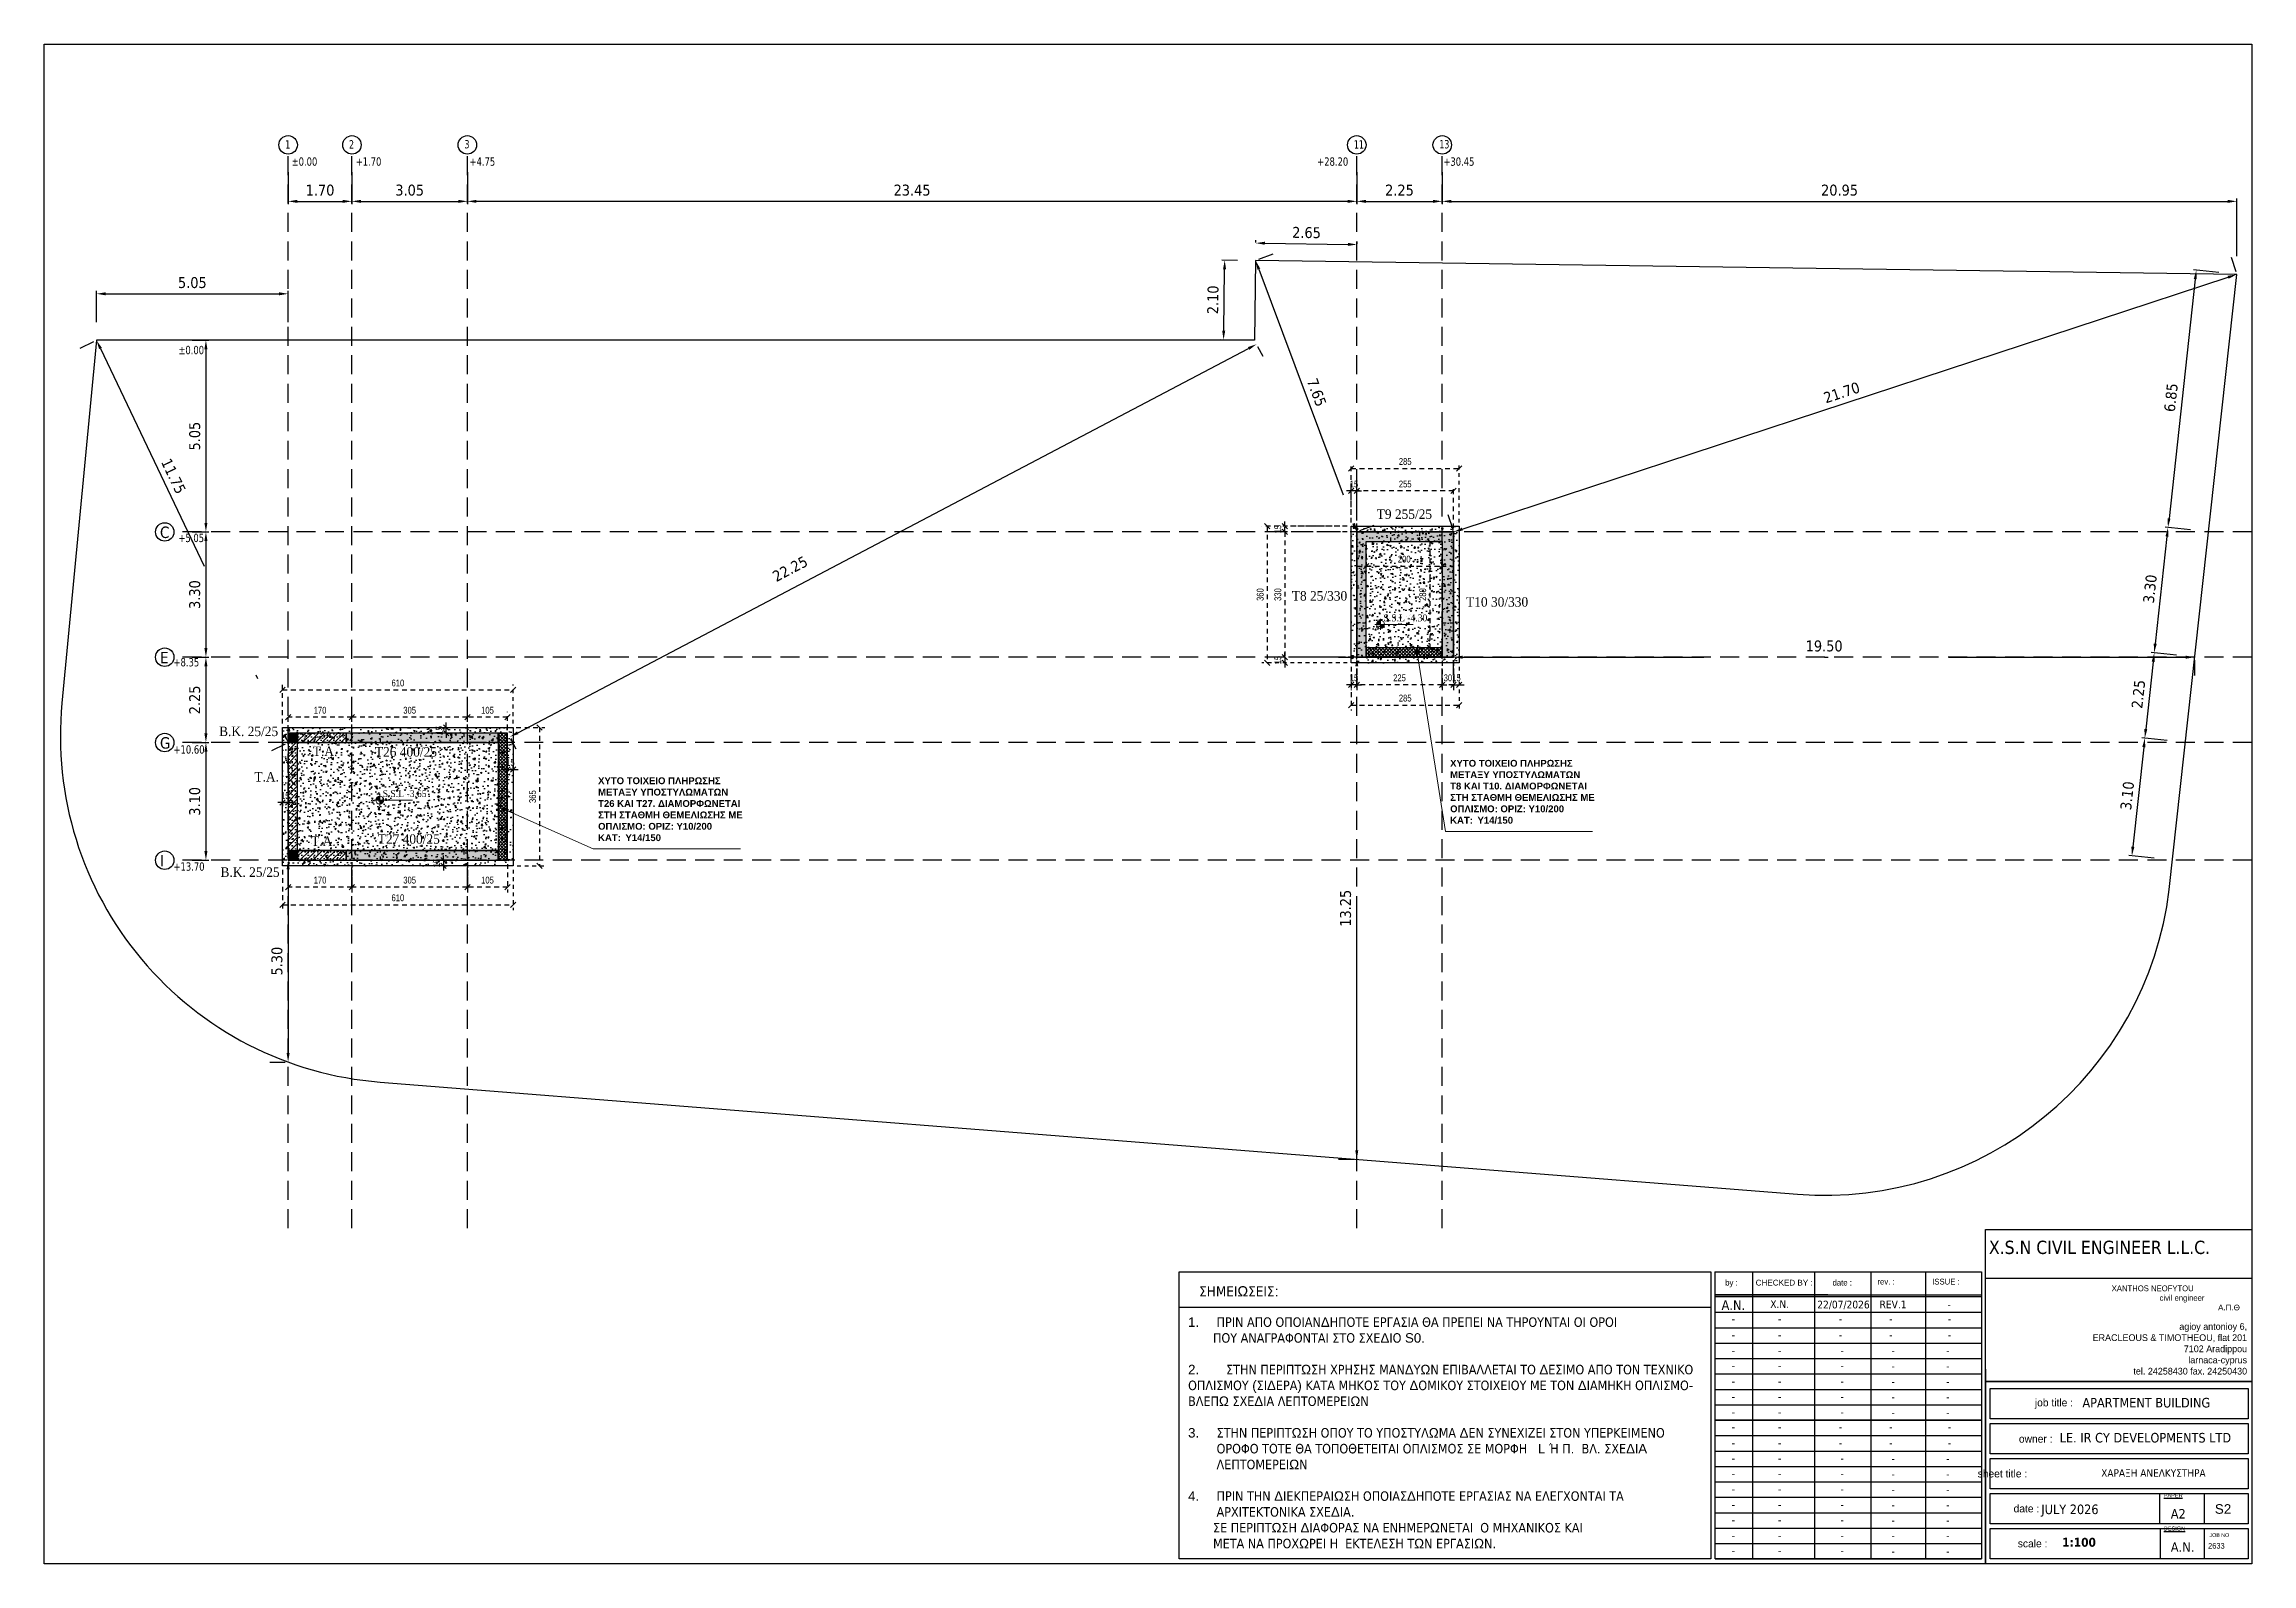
# Model space of a CAD drawing. Header units: millimetres. Extents: x -2171 to 1563, y -1758 to -1505.
# Drawn here: x -2053.8 to -1995.7, y -1629.2 to -1589.2 of the extents above; entities that cross this region are included whole.
import ezdxf

# ---------------------------------------------------------------- set-up
doc = ezdxf.new("R2010")
doc.units = ezdxf.units.MM
doc.header["$PDMODE"] = 32
for name, pattern in [('DASHDOT', [25.4, 12.7, -6.35, 0, -6.35]), ('DASHED2', [0.375, 0.25, -0.125]), ('DOT', [0.025, 0, -0.025]), ('HIDDEN', [0.375, 0.25, -0.125]), ('HIDDEN2', [0.1875, 0.125, -0.0625])]:
    doc.linetypes.add(name, pattern=pattern)
doc.layers.get('Defpoints').update_dxf_attribs({"color": 6})
for name, color, linetype in [('-S-AKSONES', 50, 'DASHDOT'), ('-S_TEXT', 3, 'Continuous'), ('A-TEXT', 7, 'Continuous'), ('AM_5', 7, 'Continuous'), ('ANOIGMATA', 7, 'Continuous'), ('DIASTASEIS', 7, 'Continuous'), ('Fill_Col', 7, 'Continuous'), ('Geo_Beam', 7, 'Continuous'), ('Geo_Col', 7, 'Continuous'), ('Geo_Col_-1', 7, 'Continuous'), ('Geo_Lines', 7, 'Continuous'), ('Geo_Lines_-1', 94, 'Continuous'), ('Geo_Lines_0', 7, 'Continuous'), ('Geo_Lines_Foundation', 7, 'Continuous'), ('pinakaki', 153, 'Continuous'), ('Sect_Fill', 7, 'Continuous'), ('STR-AXIS', 2, 'Continuous'), ('Text_Beam_3', 7, 'Continuous'), ('Text_Col_-1', 7, 'Continuous')]:
    doc.layers.add(name, color=color, linetype=linetype)
for name, color, linetype, lineweight in [('A-ANNO-DIMS', 1, 'Continuous', 9), ('LEVEL PROPOSAL', 242, 'Continuous', 0), ('TEXT', 20, 'Continuous', 13)]:
    doc.layers.add(name, color=color, linetype=linetype, lineweight=lineweight)
doc.styles.add('1-100', font='arial.ttf', dxfattribs={"width": 0.8})
doc.styles.add('ag', font='arial.ttf', dxfattribs={"height": 0.25})
doc.styles.add('GR-SIMPL', font='GR-SIMPL.shx', dxfattribs={"width": 0.8})
doc.styles.add('S1TmsNwRmn11_b_934_161', font='times.ttf', dxfattribs={"width": 0.933629, "height": 0.001087})
doc.styles.get("Standard").update_dxf_attribs({"font": 'tahoma.ttf'})
doc.styles.add('style1', font='tahoma.ttf', dxfattribs={"width": 0.8})
doc.dimstyles.new('CHRISTOFOROS', dxfattribs={"dimscale": 0.2, "dimtxt": 0.25, "dimasz": 0.6, "dimexe": 0, "dimexo": 0, "dimgap": 0, "dimtad": 0, "dimdec": 0, "dimlfac": 100, "dimzin": 0, "dimdsep": 46, "dimtxsty": 'ag', "dimblk": 'ARCHTICK', "dimcen": 0, "dimclrd": 256, "dimclre": 256, "dimclrt": 1, "dimaunit": 1, "dimadec": 0, "dimazin": 0, "dimtfac": 1, "dimtdec": 0, "dimtofl": 0, "dimtmove": 0, "dimatfit": 3, "dimfxl": 1, "dimtolj": 1, "dimtzin": 0, "dimlwd": -1, "dimlwe": -1, "dimarcsym": 0})
doc.dimstyles.new('Copy of 1-100', dxfattribs={"dimtxt": 0.18, "dimasz": 0.14, "dimexe": 0.14, "dimexo": 0.1, "dimgap": 0.09, "dimtad": 1, "dimdec": 0, "dimlfac": 100, "dimrnd": 5, "dimzin": 5, "dimdsep": 46, "dimtxsty": '1-100', "dimblk": 'OBLIQUE', "dimcen": 0.09, "dimclrd": 1, "dimclre": 1, "dimclrt": 2, "dimadec": 0, "dimazin": 0, "dimtfac": 1, "dimtdec": 0, "dimtix": 1, "dimtmove": 2, "dimatfit": 3, "dimfxl": 5, "dimfxlon": 1, "dimtolj": 1, "dimtzin": 5, "dimarcsym": 0})
doc.dimstyles.new('Copy(2) of Standard', dxfattribs={"dimscale": 96, "dimtxt": 0.003, "dimasz": 0.0025, "dimexe": 0.0008, "dimexo": 0.005, "dimgap": 0.0015, "dimtad": 1, "dimrnd": 0.05, "dimzin": 0, "dimdsep": 46, "dimtxsty": 'Standard', "dimcen": 0.001, "dimclrd": 256, "dimclrt": 256, "dimadec": 0, "dimazin": 0, "dimtfac": 1, "dimtofl": 0, "dimtmove": 0, "dimatfit": 3, "dimfxl": 5, "dimtolj": 1, "dimtzin": 0, "dimarcsym": 1})
pattern_1 = [(45, (-409.78839, 0), (-0.084189901, 0.084189901), []), (45, (-409.7042, 0), (-0.084189901, 0.084189901), [0, -0.1190625])]

msp = doc.modelspace()

# ---------------------------------------------------------------- texts
at = {"layer": '-S_TEXT', "style": 'style1', "width": 0.85}
for s, p in [('%%P0.00', (-2047.2986, -1592.386)), ('+1.70', (-2045.6106, -1592.386)), ('+4.75', (-2042.6123, -1592.386)), ('+28.20', (-2020.2856, -1592.386)), ('+30.45', (-2016.9626, -1592.386)), ('%%P0.00', (-2050.2813, -1597.3522)), ('+5.05', (-2050.2813, -1602.3023)), ('+8.35', (-2050.409, -1605.5779)), ('+10.60', (-2050.409, -1607.8772)), ('+13.70', (-2050.409, -1610.9618))]:
    msp.add_text(s, height=0.22, dxfattribs=at).set_placement(p)
at = {"layer": '-S_TEXT'}
for s, p in [('C', (-2050.7657, -1602.195)), ('E', (-2050.7657, -1605.495)), ('G', (-2050.7657, -1607.7445)), ('I', (-2050.7657, -1610.8448))]:
    msp.add_text(s, height=0.3, dxfattribs=at).set_placement(p)
at = {"layer": '-S_TEXT', "char_height": 0.18, "attachment_point": 3}
for s, insert in [('\\A1;\\pxql;{\\fArial|b1|i0|c161|p34;XYTO ΤΟΙΧΕΙΟ ΠΛΗΡΩΣΗΣ\\PΜΕΤΑΞΥ ΥΠΟΣΤΥΛΩΜΑΤΩΝ \\PT\\fArial|b1|i0|c0|p34;8\\fArial|b1|i0|c161|p34; ΚΑΙ T1\\fArial|b1|i0|c0|p34;0\\fArial|b1|i0|c161|p34;. ΔΙΑΜΟΡΦΩΝΕΤΑΙ\\PΣΤΗ ΣΤΑΘΜΗ ΘΕΜΕΛΙΩΣΗΣ ΜΕ\\PΟΠΛΙΣΜΟ: ΟΡΙΖ: Y10/200 \\PKAT:^IY14/150}', (-2009.1748, -1608.0416)), ('\\A1;\\pxql;{\\fArial|b1|i0|c161|p34;XYTO ΤΟΙΧΕΙΟ ΠΛΗΡΩΣΗΣ\\PΜΕΤΑΞΥ ΥΠΟΣΤΥΛΩΜΑΤΩΝ \\PT\\fArial|b1|i0|c0|p34;26\\fArial|b1|i0|c161|p34; ΚΑΙ T\\fArial|b1|i0|c0|p34;27\\fArial|b1|i0|c161|p34;. ΔΙΑΜΟΡΦΩΝΕΤΑΙ\\PΣΤΗ ΣΤΑΘΜΗ ΘΕΜΕΛΙΩΣΗΣ ΜΕ\\PΟΠΛΙΣΜΟ: ΟΡΙΖ: Y10/200 \\PKAT:^IY14/150}', (-2031.6166, -1608.5018))]:
    msp.add_mtext_dynamic_manual_height_columns(s, width=7.610222, gutter_width=1.2, heights=[3.3371], dxfattribs=dict(at, insert=insert))
at = {"layer": '-S_TEXT', "ltscale": 5, "insert": (-1996.6431, -1627.6547), "char_height": 0.2523, "attachment_point": 1}
msp.add_mtext_dynamic_manual_height_columns('{\\fArial|b0|i0|c186|p34;S\\fArial|b0|i0|c0|p34;2}', width=10.893157, gutter_width=1, heights=[0], dxfattribs=at)
at = {"layer": 'A-ANNO-DIMS', "color": 7, "linetype": 'Continuous', "insert": (-1999.6362, -1626.7324), "char_height": 0.2, "width": 5.639929, "attachment_point": 1}
msp.add_mtext('ΧΑΡΑΞΗ ΑΝΕΛΚΥΣΤΗΡΑ', dxfattribs=at)
at = {"layer": 'A-TEXT', "color": 3, "char_height": 0.22, "width": 1.133602, "attachment_point": 7, "style": 'GR-SIMPL'}
for s, insert in [('{\\fTahoma|b0|i0|c0|p34;1}', (-2047.4673, -1591.9329)), ('{\\fTahoma|b0|i0|c0|p34;2}', (-2045.787, -1591.9329)), ('{\\fTahoma|b0|i0|c0|p34;3}', (-2042.7467, -1591.9329)), ('{\\fTahoma|b0|i0|c0|p34;11}', (-2019.3202, -1591.9329)), ('{\\fTahoma|b0|i0|c0|p34;13}', (-2017.0702, -1591.9329))]:
    msp.add_mtext(s, dxfattribs=dict(at, insert=insert))
at = {"layer": 'Text_Beam_3', "color": 3, "style": 'S1TmsNwRmn11_b_934_161', "width": 0.933629}
for s, p in [('S.S.L -4.30', (-2018.5423, -1604.3908)), ('S.S.L -3.65', (-2044.9014, -1609.0212))]:
    msp.add_text(s, height=0.18, dxfattribs=at).set_placement(p)
at = {"layer": 'Text_Col_-1', "color": 200, "style": 'S1TmsNwRmn11_b_934_161', "width": 0.933629}
for s, p in [('T9 255/25', (-2018.7193, -1601.6923)), ('T8 25/330', (-2020.9554, -1603.8449)), ('T10 30/330', (-2016.3654, -1604.0044)), ('B.K. 25/25', (-2049.2096, -1607.415)), ('T.A.', (-2046.742, -1607.9394)), ('T26 400/25', (-2045.1055, -1607.9555)), ('T.A.', (-2048.279, -1608.6123)), ('T.A.', (-2046.784, -1610.3103)), ('T27 400/25', (-2045.0305, -1610.2525)), ('B.K. 25/25', (-2049.1716, -1611.1245))]:
    msp.add_text(s, height=0.25, dxfattribs=at).set_placement(p)

# ---------------------------------------------------------------- blocks, each defined once
blk = doc.blocks.new('LABEL 1')
at = {"color": 0}
for p, q in [((118391.268, -209928.524), (118398.288, -209928.524)), ((118392.259, -209928.524), (118392.259, -209936.09)), ((118393.899, -209936.09), (118393.899, -209928.524)), ((118395.385, -209936.09), (118395.385, -209928.524)), ((118396.826, -209936.09), (118396.826, -209928.524)), ((118405.409, -209928.699), (118398.39, -209928.699)), ((118394.242, -209929.133), (118391.27, -209929.133)), ((118391.27, -209929.133), (118398.289, -209929.133)), ((118398.289, -209929.184), (118391.27, -209929.184)), ((118398.289, -209929.133), (118398.289, -209929.184)), ((118398.39, -209931.085), (118398.39, -209936.218)), ((118398.512, -209932.4), (118398.512, -209931.601)), ((118398.512, -209933.321), (118398.512, -209932.522)), ((118398.512, -209934.242), (118398.512, -209933.444)), ((118398.512, -209935.164), (118398.512, -209934.365)), ((118398.512, -209936.085), (118398.512, -209935.286))]:
    blk.add_line(p, q, dxfattribs=at)
at = {"linetype": 'Continuous', "ltscale": 0.5}
blk.add_line((118391.162, -209929.467), (118377.159, -209929.467), dxfattribs=at)
at = {"color": 3}
blk.add_line((118398.289, -209930.348), (118398.289, -209932.434), dxfattribs=at)
for points in [[(118398.39, -209927.405), (118405.409, -209927.405)], [(118391.27, -209932.434), (118398.289, -209932.434)], [(118391.27, -209935.278), (118398.289, -209935.278)]]:
    blk.add_lwpolyline(points)
at = {"color": 0}
for points in [[(118398.39, -209927.405), (118405.409, -209927.405), (118405.409, -209931.414), (118398.39, -209931.414)], [(118391.27, -209928.524), (118398.289, -209928.524), (118398.289, -209932.434), (118391.27, -209932.434)], [(118391.27, -209928.524), (118398.289, -209928.524), (118398.289, -209936.09), (118391.27, -209936.09)], [(118398.39, -209931.414), (118405.409, -209931.414), (118405.409, -209936.218), (118398.39, -209936.218)]]:
    blk.add_lwpolyline(points, close=True, dxfattribs=at)
at = {"linetype": 'Continuous', "ltscale": 0.5}
blk.add_lwpolyline([(118377.159, -209928.524), (118391.162, -209928.524), (118391.162, -209936.085), (118377.159, -209936.085)], close=True, dxfattribs=at)
at = {"color": 0}
for points in [[(118391.27, -209929.59), (118398.289, -209929.59)], [(118391.27, -209929.996), (118398.289, -209929.996)], [(118391.27, -209930.403), (118398.289, -209930.403)], [(118391.27, -209930.809), (118398.289, -209930.809)], [(118391.27, -209931.215), (118398.289, -209931.215)], [(118391.27, -209931.621), (118398.289, -209931.621)], [(118398.512, -209931.601), (118405.313, -209931.601), (118405.313, -209932.4), (118398.512, -209932.4)], [(118391.27, -209932.028), (118398.289, -209932.028)], [(118391.27, -209932.434), (118398.289, -209932.434)], [(118398.512, -209932.522), (118405.313, -209932.522), (118405.313, -209933.321), (118398.512, -209933.321)], [(118391.27, -209932.84), (118398.289, -209932.84)], [(118391.27, -209933.246), (118398.289, -209933.246)], [(118391.27, -209933.653), (118398.289, -209933.653)], [(118398.512, -209933.444), (118405.313, -209933.444), (118405.313, -209934.242), (118398.512, -209934.242)], [(118391.27, -209934.059), (118398.289, -209934.059)], [(118391.27, -209934.465), (118398.289, -209934.465)], [(118398.512, -209934.365), (118405.313, -209934.365), (118405.313, -209935.164), (118398.512, -209935.164)], [(118402.978, -209934.365), (118402.978, -209935.164)], [(118404.155, -209934.365), (118404.155, -209935.164)], [(118391.27, -209934.871), (118398.289, -209934.871)], [(118391.27, -209935.684), (118398.289, -209935.684)], [(118398.512, -209935.286), (118405.313, -209935.286), (118405.313, -209936.085), (118398.512, -209936.085)], [(118402.998, -209935.286), (118402.998, -209936.085)], [(118404.155, -209935.286), (118404.155, -209936.085)], [(118391.27, -209936.09), (118398.289, -209936.09)]]:
    blk.add_lwpolyline(points, dxfattribs=at)
at = {"layer": '-S_TEXT', "color": 3, "insert": (118377.391, -209929.723), "char_height": 0.25, "attachment_point": 1}
blk.add_mtext_dynamic_manual_height_columns('\\pxi-3,l3,ql,t3;{\\fArial|b0|i0|c186|p34;1.^I}ΠΡΙΝ ΑΠΟ ΟΠΟΙΑΝ{\\fArial|b0|i0|c186|p34;Δ}ΗΠΟΤΕ ΕΡΓΑΣΙΑ ΘΑ ΠΡΕΠΕΙ ΝΑ ΤΗΡΟΥΝΤΑΙ ΟΙ ΟΡΟΙ\\P\\pi0,l0,q*,tz;       ΠΟΥ ΑΝΑΓΡΑΦΟΝΤΑΙ ΣΤΟ ΣΧΕ{\\fArial|b0|i0|c186|p34;Δ}ΙΟ {\\fArial|b0|i0|c186|p34;S0.\\P\\P\\pi-3,l3,ql,t3;2.^I}ΣΤΗΝ ΠΕΡΙΠΤ{\\fArial|b0|i0|c186|p34;Ω}ΣΗ ΧΡΗΣΗΣ ΜΑΝ{\\fArial|b0|i0|c186|p34;Δ}Υ{\\fArial|b0|i0|c186|p34;Ω}Ν ΕΠΙΒΑΛΛΕΤΑΙ ΤΟ {\\fArial|b0|i0|c186|p34;Δ}ΕΣΙΜΟ ΑΠΟ ΤΟΝ ΤΕΧΝΙΚΟ ΟΠΛΙΣΜΟΥ {\\fArial|b0|i0|c186|p34;(}ΣΙ{\\fArial|b0|i0|c186|p34;Δ}ΕΡΑ{\\fArial|b0|i0|c186|p34;) }ΚΑΤΑ ΜΗΚΟΣ ΤΟΥ {\\fArial|b0|i0|c186|p34;Δ}ΟΜΙΚΟΥ ΣΤΟΙΧΕΙΟΥ ΜΕ ΤΟΝ {\\fArial|b0|i0|c186|p34;Δ}ΙΑΜΗΚΗ ΟΠΛΙΣΜΟ{\\fArial|b0|i0|c186|p34;- }ΒΛΕΠ{\\fArial|b0|i0|c186|p34;Ω }ΣΧΕ{\\fArial|b0|i0|c186|p34;Δ}ΙΑ ΛΕΠΤΟΜΕΡΕΙ{\\fArial|b0|i0|c186|p34;Ω}Ν\\P\\pi0,l0,q*,tz;\\P\\pi-3,l3,ql,t3;{\\fArial|b0|i0|c186|p34;3.^I}ΣΤΗΝ ΠΕΡΙΠΤ{\\fArial|b0|i0|c186|p34;Ω}ΣΗ ΟΠΟΥ ΤΟ ΥΠΟΣΤΥΛ{\\fArial|b0|i0|c186|p34;Ω}ΜΑ {\\fArial|b0|i0|c186|p34;Δ}ΕΝ ΣΥΝΕΧΙΖΕΙ ΣΤΟΝ ΥΠΕΡΚΕΙΜΕΝΟ ΟΡΟΦΟ ΤΟΤΕ ΘΑ ΤΟΠΟΘΕΤΕΙΤΑΙ ΟΠΛΙΣΜΟΣ ΣΕ ΜΟΡΦH   {\\fArial|b0|i0|c186|p34;L }Ή Π{\\fArial|b0|i0|c186|p34;. } ΒΛ{\\fArial|b0|i0|c186|p34;. }ΣΧΕ{\\fArial|b0|i0|c186|p34;Δ}Ι{\\fArial|b0|i0|c186|p34;A }ΛΕΠΤΟΜΕΡΕΙ{\\fArial|b0|i0|c186|p34;Ω}Ν\\P\\pi0,l0,q*,tz;\\P\\pi-3,l3,ql,t3;{\\fArial|b0|i0|c186|p34;4.^I}ΠΡΙΝ ΤΗΝ {\\fArial|b0|i0|c186|p34;Δ}ΙΕΚΠΕΡΑΙ{\\fArial|b0|i0|c186|p34;Ω}ΣΗ ΟΠΟΙΑΣ{\\fArial|b0|i0|c186|p34;Δ}ΗΠΟΤΕ ΕΡΓΑΣΙΑΣ ΝΑ ΕΛΕΓΧΟΝΤΑΙ ΤΑ ΑΡΧΙΤΕΚΤΟΝΙΚΑ ΣΧΕ{\\fArial|b0|i0|c186|p34;Δ}ΙΑ{\\fArial|b0|i0|c186|p34;.\\P\\pi0,l0,q*,tz;}       ΣΕ ΠΕΡΙΠΤ{\\fArial|b0|i0|c186|p34;Ω}ΣΗ {\\fArial|b0|i0|c186|p34;Δ}ΙΑΦΟΡΑΣ ΝΑ ΕΝΗΜΕΡ{\\fArial|b0|i0|c186|p34;Ω}ΝΕΤΑΙ  Ο ΜΗΧΑΝΙΚΟΣ ΚΑΙ\\P       ΜΕΤΑ ΝΑ ΠΡΟΧ{\\fArial|b0|i0|c186|p34;Ω}ΡΕΙ Η  ΕΚΤΕΛΕΣΗ Τ{\\fArial|b0|i0|c186|p34;Ω}Ν ΕΡΓΑΣΙ{\\fArial|b0|i0|c186|p34;Ω}Ν{\\fArial|b0|i0|c186|p34;.}', width=13.35251, gutter_width=1, heights=[6.403], dxfattribs=at)
at = {"layer": 'ANOIGMATA', "attachment_point": 1}
for s, insert, char_height, width in [('\\pi4.5494;{\\fBankGothic Lt BT|b0|i0|c0|p34;\\H1.5x;\\C7;XANTHOS NEOFYTOU\\P\\pi5.8103;civil engineer\\P\\pi7.351;\\fArial|b0|i0|c161|p34;Α.Π.Θ}', (118397.168, -209928.883), 0.10094, 7.9171), ('\\pxqr;{\\fBankGothic Lt BT|b0|i0|c161|p34;\\H1.1667x;\\C0;agioy antonioy 6,\\PERACLEOUS & TIMOTHEOU, flat 201\\P7102 Aradippou\\Plarnaca-cyprus\\Ptel. 24258430 fax. 24250430}', (118397.225, -209929.875), 0.15141, 8.05841), ('\\pxqr;{\\fBankGothic Lt BT|b0|i0|c0|p34;\\H1.5x;\\C7; \\H1.3333x; job title :}', (118397.361, -209931.867), 0.10094, 3.33818), ('APARTMENT BUILDING', (118400.946, -209931.845), 0.25234, 5.34758), ('LE. IR CY DEVELOPMENTS LTD', (118400.347, -209932.768), 0.25234, 5.34758), ('\\pxqr;{\\fBankGothic Lt BT|b0|i0|c0|p34;\\H1.5x;\\C7; \\H1.3333x; owner :}', (118396.82, -209932.823), 0.10094, 3.33818), ('{\\fBankGothic Lt BT|b0|i0|c0|p34;\\C7;     sheet title :}', (118397.812, -209933.739), 0.20187, 3.33818), ('\\pxi8.03;{\\fBankGothic Lt BT|b0|i0|c161|p34;\\H0.5x;\\L\\C7;PAPER\\H2x;\\l }', (118401.382, -209934.359), 0.2125, 3.51387), ('\\pxqr;{\\fBankGothic Lt BT|b0|i0|c0|p34;\\C7; date :}', (118396.471, -209934.66), 0.20187, 3.33818), ('{\\C7;JULY 2026}', (118399.865, -209934.655), 0.25234, 4.57511), ('\\pxqr;{\\fBankGothic Lt BT|b0|i0|c0|p34;\\C7; scale :}', (118396.686, -209935.581), 0.20187, 3.33818), ('{\\fTahoma|b1|i0|c161|p34;\\C7;1:\\fTahoma|b1|i0|c0|p34;100}', (118400.413, -209935.531), 0.23651, 5.4102), ('\\pxi8.03;{\\fBankGothic Lt BT|b0|i0|c0|p34;\\H0.5x;\\L\\C7;DESIGN\\H2x;\\l }', (118401.382, -209935.234), 0.2125, 3.51387), ('\\pxi8.03;{\\fBankGothic Lt BT|b0|i0|c161|p34;\\C7;2\\fBankGothic Lt BT|b0|i0|c0|p34;633}', (118403.078, -209935.67), 0.14671, 4.85205), ('\\pxi8.03;{\\fBankGothic Lt BT|b0|i0|c0|p34;\\C7;JOB NO}', (118403.483, -209935.41), 0.10094, 3.33818)]:
    blk.add_mtext(s, dxfattribs=dict(at, insert=insert, char_height=char_height, width=width))
for s, insert, char_height in [('A2', (118403.274, -209934.773), 0.2523), ('A{\\fArial|b0|i0|c186|p34;.}N{\\fArial|b0|i0|c186|p34;.}', (118403.274, -209935.648), 0.25234)]:
    blk.add_mtext_dynamic_manual_height_columns(s, width=10.89316, gutter_width=1, heights=[0], dxfattribs=dict(at, insert=insert, char_height=char_height))
at = {"layer": 'pinakaki', "ltscale": 0.005, "insert": (118377.682, -209928.902), "char_height": 0.26955, "width": 6.67467, "attachment_point": 1}
blk.add_mtext('ΣΗΜΕΙ{\\fArial|b0|i0|c186|p34;Ω}ΣΕΙΣ{\\fArial|b0|i0|c186|p34;:}', dxfattribs=at)
at = {"layer": 'TEXT', "color": 0, "attachment_point": 1}
for s, insert, char_height, width in [('X.S.N CIVIL ENGINEER L.L.C.\\P', (118398.484, -209927.703), 0.35, 6.92207), ('\\pxqc;{\\fBankGothic Lt BT|b0|i0|c161|p34;\\C7;by :}', (118391.244, -209928.732), 0.15234, 0.91751), ('\\pxqc;{\\fBankGothic Lt BT|b0|i0|c0|p34;\\C7;date :}', (118393.35, -209928.732), 0.15234, 2.53906), ('{\\fBankGothic Lt BT|b0|i0|c0|p34;\\C7;ISSUE\\fBankGothic Lt BT|b0|i0|c161|p34; :}', (118396.989, -209928.705), 0.15234, 2.53906), ('\\pxqc;{\\fTahoma|b0|i0|c0|p34;\\C7;A\\fTahoma|b0|i0|c161|p34;.\\fTahoma|b0|i0|c0|p34;N\\fTahoma|b0|i0|c161|p34;.}', (118391.244, -209929.272), 0.253906, 1.01563), ('\\pxqc;{\\fArial|b0|i0|c186|p34;\\C7;CHECKED BY\\fBankGothic Lt BT|b0|i0|c161|p34; :}', (118391.819, -209928.732), 0.15234, 2.53906), ('\\pxqc;{\\fTahoma|b0|i0|c0|p34;\\H0.8x;\\C7;X.N.}', (118391.703, -209929.272), 0.25391, 2.53906), ('\\pxqc;{\\C7;22/07/2026}', (118393.976, -209929.284), 0.20313, 1.35307), ('{\\fBankGothic Lt BT|b0|i0|c161|p34;\\C7;rev\\fBankGothic Lt BT|b0|i0|c0|p34;.\\fBankGothic Lt BT|b0|i0|c161|p34; :}', (118395.548, -209928.705), 0.152344, 2.53906), ('\\pxqc;{\\fTahoma|b0|i0|c0|p34;\\H0.8x;\\C7;REV.1}', (118395.325, -209929.281), 0.25391, 1.26753), ('\\pxqc;{\\fTahoma|b0|i0|c0|p34;\\H0.8x;\\C7;-}', (118391.244, -209929.661), 0.25391, 1.01563), ('\\pxqc;{\\fTahoma|b0|i0|c0|p34;\\H0.8x;\\C7;-}', (118391.703, -209929.661), 0.25391, 2.53906), ('\\pxqc;{\\fTahoma|b0|i0|c0|p34;\\H0.8x;\\C7;   -}', (118393.189, -209929.661), 0.25391, 2.53906), ('\\pxqc;{\\fTahoma|b0|i0|c0|p34;\\H0.8x;\\C7;-}', (118394.631, -209929.661), 0.25391, 2.53906), ('\\pxqc;{\\fTahoma|b0|i0|c0|p34;\\H0.8x;\\C7; \\fTahoma|b0|i0|c161|p34;-}', (118396.766, -209929.281), 0.25391, 1.26753), ('\\pxqc;{\\fTahoma|b0|i0|c0|p34;\\H0.8x;\\C7;-}', (118396.177, -209929.661), 0.25391, 2.53906), ('\\pxqc;{\\fTahoma|b0|i0|c0|p34;\\H0.8x;\\C7;-}', (118391.244, -209930.085), 0.25391, 1.01563), ('\\pxqc;{\\fTahoma|b0|i0|c0|p34;\\H0.8x;\\C7;-}', (118391.703, -209930.085), 0.25391, 2.53906), ('\\pxqc;{\\fTahoma|b0|i0|c0|p34;\\H0.8x;\\C7;   -}', (118393.189, -209930.085), 0.25391, 2.53906), ('\\pxqc;{\\fTahoma|b0|i0|c0|p34;\\H0.8x;\\C7;-}', (118394.631, -209930.085), 0.25391, 2.53906), ('\\pxqc;{\\fTahoma|b0|i0|c0|p34;\\H0.8x;\\C7;-}', (118396.177, -209930.085), 0.25391, 2.53906), ('\\pxqc;{\\fTahoma|b0|i0|c0|p34;\\H0.8x;\\C7;-}', (118391.244, -209930.491), 0.25391, 1.01563), ('\\pxqc;{\\fTahoma|b0|i0|c0|p34;\\H0.8x;\\C7;-}', (118391.244, -209930.897), 0.25391, 1.01563), ('\\pxqc;{\\fTahoma|b0|i0|c0|p34;\\H0.8x;\\C7;-}', (118391.703, -209930.491), 0.25391, 2.53906), ('\\pxqc;{\\fTahoma|b0|i0|c0|p34;\\H0.8x;\\C7;-}', (118391.703, -209930.897), 0.25391, 2.53906), ('\\pxqc;{\\fTahoma|b0|i0|c0|p34;\\H0.8x;\\C7;-}', (118393.35, -209930.491), 0.25391, 2.53906), ('\\pxqc;{\\fTahoma|b0|i0|c0|p34;\\H0.8x;\\C7;-}', (118393.35, -209930.897), 0.25391, 2.53906), ('\\pxqc;{\\fTahoma|b0|i0|c161|p34;\\H0.8x;\\C7;-}', (118395.325, -209930.5), 0.25391, 1.26753), ('\\pxqc;{\\fTahoma|b0|i0|c161|p34;\\H0.8x;\\C7;-}', (118395.325, -209930.906), 0.25391, 1.26753), ('\\pxqc;{\\fTahoma|b0|i0|c161|p34;\\H0.8x;\\C7;-}', (118396.766, -209930.5), 0.25391, 1.26753), ('\\pxqc;{\\fTahoma|b0|i0|c161|p34;\\H0.8x;\\C7;-}', (118396.766, -209930.906), 0.25391, 1.26753), ('\\pxqc;{\\fTahoma|b0|i0|c0|p34;\\H0.8x;\\C7;-}', (118391.244, -209931.303), 0.25391, 1.01563), ('\\pxqc;{\\fTahoma|b0|i0|c0|p34;\\H0.8x;\\C7;-}', (118391.703, -209931.303), 0.25391, 2.53906), ('\\pxqc;{\\fTahoma|b0|i0|c0|p34;\\H0.8x;\\C7;-}', (118393.35, -209931.303), 0.25391, 2.53906), ('\\pxqc;{\\fTahoma|b0|i0|c161|p34;\\H0.8x;\\C7;-}', (118395.325, -209931.312), 0.25391, 1.26753), ('\\pxqc;{\\fTahoma|b0|i0|c161|p34;\\H0.8x;\\C7;-}', (118396.766, -209931.312), 0.25391, 1.26753), ('\\pxqc;{\\fTahoma|b0|i0|c0|p34;\\H0.8x;\\C7;-}', (118391.244, -209931.71), 0.25391, 1.01563), ('\\pxqc;{\\fTahoma|b0|i0|c0|p34;\\H0.8x;\\C7;-}', (118391.703, -209931.71), 0.25391, 2.53906), ('\\pxqc;{\\fTahoma|b0|i0|c0|p34;\\H0.8x;\\C7;-}', (118393.35, -209931.71), 0.25391, 2.53906), ('\\pxqc;{\\fTahoma|b0|i0|c161|p34;\\H0.8x;\\C7;-}', (118395.325, -209931.718), 0.25391, 1.26753), ('\\pxqc;{\\fTahoma|b0|i0|c161|p34;\\H0.8x;\\C7;-}', (118396.766, -209931.718), 0.25391, 1.26753), ('\\pxqc;{\\fTahoma|b0|i0|c0|p34;\\H0.8x;\\C7;-}', (118391.244, -209932.116), 0.25391, 1.01563), ('\\pxqc;{\\fTahoma|b0|i0|c0|p34;\\H0.8x;\\C7;-}', (118391.244, -209932.505), 0.25391, 1.01563), ('\\pxqc;{\\fTahoma|b0|i0|c0|p34;\\H0.8x;\\C7;-}', (118391.703, -209932.116), 0.25391, 2.53906), ('\\pxqc;{\\fTahoma|b0|i0|c0|p34;\\H0.8x;\\C7;-}', (118391.703, -209932.505), 0.25391, 2.53906), ('\\pxqc;{\\fTahoma|b0|i0|c0|p34;\\H0.8x;\\C7;   -}', (118393.189, -209932.505), 0.25391, 2.53906), ('\\pxqc;{\\fTahoma|b0|i0|c0|p34;\\H0.8x;\\C7;-}', (118393.35, -209932.116), 0.25391, 2.53906), ('\\pxqc;{\\fTahoma|b0|i0|c0|p34;\\H0.8x;\\C7;-}', (118394.631, -209932.505), 0.25391, 2.53906), ('\\pxqc;{\\fTahoma|b0|i0|c161|p34;\\H0.8x;\\C7;-}', (118395.325, -209932.125), 0.25391, 1.26753), ('\\pxqc;{\\fTahoma|b0|i0|c161|p34;\\H0.8x;\\C7;-}', (118396.766, -209932.125), 0.25391, 1.26753), ('\\pxqc;{\\fTahoma|b0|i0|c0|p34;\\H0.8x;\\C7;-}', (118396.177, -209932.505), 0.25391, 2.53906), ('\\pxqc;{\\fTahoma|b0|i0|c0|p34;\\H0.8x;\\C7;-}', (118391.244, -209932.928), 0.25391, 1.01563), ('\\pxqc;{\\fTahoma|b0|i0|c0|p34;\\H0.8x;\\C7;-}', (118391.703, -209932.928), 0.25391, 2.53906), ('\\pxqc;{\\fTahoma|b0|i0|c0|p34;\\H0.8x;\\C7;   -}', (118393.189, -209932.928), 0.25391, 2.53906), ('\\pxqc;{\\fTahoma|b0|i0|c0|p34;\\H0.8x;\\C7;-}', (118394.631, -209932.928), 0.25391, 2.53906), ('\\pxqc;{\\fTahoma|b0|i0|c0|p34;\\H0.8x;\\C7;-}', (118396.177, -209932.928), 0.25391, 2.53906), ('\\pxqc;{\\fTahoma|b0|i0|c0|p34;\\H0.8x;\\C7;-}', (118391.244, -209933.335), 0.25391, 1.01563), ('\\pxqc;{\\fTahoma|b0|i0|c0|p34;\\H0.8x;\\C7;-}', (118391.244, -209933.741), 0.25391, 1.01563), ('\\pxqc;{\\fTahoma|b0|i0|c0|p34;\\H0.8x;\\C7;-}', (118391.703, -209933.335), 0.25391, 2.53906), ('\\pxqc;{\\fTahoma|b0|i0|c0|p34;\\H0.8x;\\C7;-}', (118391.703, -209933.741), 0.25391, 2.53906), ('\\pxqc;{\\fTahoma|b0|i0|c0|p34;\\H0.8x;\\C7;-}', (118393.35, -209933.335), 0.25391, 2.53906), ('\\pxqc;{\\fTahoma|b0|i0|c0|p34;\\H0.8x;\\C7;-}', (118393.35, -209933.741), 0.25391, 2.53906), ('\\pxqc;{\\fTahoma|b0|i0|c161|p34;\\H0.8x;\\C7;-}', (118395.325, -209933.343), 0.25391, 1.26753), ('\\pxqc;{\\fTahoma|b0|i0|c161|p34;\\H0.8x;\\C7;-}', (118395.325, -209933.75), 0.25391, 1.26753), ('\\pxqc;{\\fTahoma|b0|i0|c161|p34;\\H0.8x;\\C7;-}', (118396.766, -209933.343), 0.25391, 1.26753), ('\\pxqc;{\\fTahoma|b0|i0|c161|p34;\\H0.8x;\\C7;-}', (118396.766, -209933.75), 0.25391, 1.26753), ('\\pxqc;{\\fTahoma|b0|i0|c0|p34;\\H0.8x;\\C7;-}', (118391.244, -209934.147), 0.25391, 1.01563), ('\\pxqc;{\\fTahoma|b0|i0|c0|p34;\\H0.8x;\\C7;-}', (118391.703, -209934.147), 0.25391, 2.53906), ('\\pxqc;{\\fTahoma|b0|i0|c0|p34;\\H0.8x;\\C7;-}', (118393.35, -209934.147), 0.25391, 2.53906), ('\\pxqc;{\\fTahoma|b0|i0|c161|p34;\\H0.8x;\\C7;-}', (118395.325, -209934.156), 0.25391, 1.26753), ('\\pxqc;{\\fTahoma|b0|i0|c161|p34;\\H0.8x;\\C7;-}', (118396.766, -209934.156), 0.25391, 1.26753), ('\\pxqc;{\\fTahoma|b0|i0|c0|p34;\\H0.8x;\\C7;-}', (118391.244, -209934.553), 0.25391, 1.01563), ('\\pxqc;{\\fTahoma|b0|i0|c0|p34;\\H0.8x;\\C7;-}', (118391.244, -209934.96), 0.25391, 1.01563), ('\\pxqc;{\\fTahoma|b0|i0|c0|p34;\\H0.8x;\\C7;-}', (118391.703, -209934.553), 0.25391, 2.53906), ('\\pxqc;{\\fTahoma|b0|i0|c0|p34;\\H0.8x;\\C7;-}', (118391.703, -209934.96), 0.25391, 2.53906), ('\\pxqc;{\\fTahoma|b0|i0|c0|p34;\\H0.8x;\\C7;-}', (118393.35, -209934.553), 0.25391, 2.53906), ('\\pxqc;{\\fTahoma|b0|i0|c0|p34;\\H0.8x;\\C7;-}', (118393.35, -209934.96), 0.25391, 2.53906), ('\\pxqc;{\\fTahoma|b0|i0|c161|p34;\\H0.8x;\\C7;-}', (118395.325, -209934.562), 0.25391, 1.26753), ('\\pxqc;{\\fTahoma|b0|i0|c161|p34;\\H0.8x;\\C7;-}', (118395.325, -209934.968), 0.25391, 1.26753), ('\\pxqc;{\\fTahoma|b0|i0|c161|p34;\\H0.8x;\\C7;-}', (118396.766, -209934.562), 0.25391, 1.26753), ('\\pxqc;{\\fTahoma|b0|i0|c161|p34;\\H0.8x;\\C7;-}', (118396.766, -209934.968), 0.25391, 1.26753), ('\\pxqc;{\\fTahoma|b0|i0|c0|p34;\\H0.8x;\\C7;-}', (118391.244, -209935.366), 0.25391, 1.01563), ('\\pxqc;{\\fTahoma|b0|i0|c0|p34;\\H0.8x;\\C7;-}', (118391.703, -209935.366), 0.25391, 2.53906), ('\\pxqc;{\\fTahoma|b0|i0|c0|p34;\\H0.8x;\\C7;-}', (118393.35, -209935.366), 0.25391, 2.53906), ('\\pxqc;{\\fTahoma|b0|i0|c161|p34;\\H0.8x;\\C7;-}', (118395.325, -209935.375), 0.25391, 1.26753), ('\\pxqc;{\\fTahoma|b0|i0|c161|p34;\\H0.8x;\\C7;-}', (118396.766, -209935.375), 0.25391, 1.26753), ('\\pxqc;{\\fTahoma|b0|i0|c0|p34;\\H0.8x;\\C7;-}', (118391.244, -209935.772), 0.25391, 1.01563), ('\\pxqc;{\\fTahoma|b0|i0|c0|p34;\\H0.8x;\\C7;-}', (118391.703, -209935.772), 0.25391, 2.53906), ('\\pxqc;{\\fTahoma|b0|i0|c0|p34;\\H0.8x;\\C7;-}', (118393.35, -209935.772), 0.25391, 2.53906), ('\\pxqc;{\\fTahoma|b0|i0|c161|p34;\\H0.8x;\\C7;-}', (118395.325, -209935.781), 0.25391, 1.26753), ('\\pxqc;{\\fTahoma|b0|i0|c161|p34;\\H0.8x;\\C7;-}', (118396.766, -209935.781), 0.25391, 1.26753)]:
    blk.add_mtext(s, dxfattribs=dict(at, insert=insert, char_height=char_height, width=width))
blk = doc.blocks.new('*D177')
at = {"layer": '-S-AKSONES', "color": 0, "linetype": 'Continuous', "lineweight": -2, "ltscale": 0.5, "transparency": 16777216}
for p, q in [((-2049.917, -1596.986), (-2049.479, -1596.986)), ((-2049.917, -1602.036), (-2049.479, -1602.036))]:
    blk.add_line(p, q, dxfattribs=at)
at = {"layer": '-S-AKSONES', "linetype": 'Continuous', "lineweight": -2, "ltscale": 0.5, "transparency": 16777216}
blk.add_line((-2049.556, -1597.226), (-2049.556, -1601.796), dxfattribs=at)
at = {"layer": '-S-AKSONES', "linetype": 'Continuous', "ltscale": 0.5, "transparency": 16777216}
for points in [[(-2049.596, -1597.226), (-2049.516, -1597.226), (-2049.556, -1596.986)], [(-2049.596, -1601.796), (-2049.516, -1601.796), (-2049.556, -1602.036)]]:
    blk.add_solid(points, dxfattribs=at)
at = {"layer": 'Defpoints', "color": 0, "linetype": 'Continuous', "ltscale": 0.5, "transparency": 16777216}
for p in [(-2050.397, -1596.986), (-2050.397, -1602.036), (-2049.556, -1602.036)]:
    blk.add_point(p, dxfattribs=at)
at = {"layer": '-S-AKSONES', "linetype": 'Continuous', "ltscale": 0.5, "transparency": 16777216, "insert": (-2049.85, -1599.511), "char_height": 0.288, "attachment_point": 5, "rotation": 90}
blk.add_mtext('\\A1;5.05', dxfattribs=at)
blk = doc.blocks.new('*D178')
at = {"layer": '-S-AKSONES', "color": 0, "linetype": 'Continuous', "lineweight": -2, "ltscale": 0.5, "transparency": 16777216}
for p, q in [((-2047.391, -1592.56), (-2047.391, -1593.402)), ((-2045.71, -1592.56), (-2045.71, -1593.402))]:
    blk.add_line(p, q, dxfattribs=at)
at = {"layer": '-S-AKSONES', "linetype": 'Continuous', "lineweight": -2, "ltscale": 0.5, "transparency": 16777216}
blk.add_line((-2047.151, -1593.325), (-2045.95, -1593.325), dxfattribs=at)
at = {"layer": '-S-AKSONES', "linetype": 'Continuous', "ltscale": 0.5, "transparency": 16777216}
for points in [[(-2047.151, -1593.285), (-2047.151, -1593.365), (-2047.391, -1593.325)], [(-2045.95, -1593.285), (-2045.95, -1593.365), (-2045.71, -1593.325)]]:
    blk.add_solid(points, dxfattribs=at)
at = {"layer": 'Defpoints', "color": 0, "linetype": 'Continuous', "ltscale": 0.5, "transparency": 16777216}
for p in [(-2047.391, -1592.08), (-2045.71, -1592.08), (-2045.71, -1593.325)]:
    blk.add_point(p, dxfattribs=at)
at = {"layer": '-S-AKSONES', "linetype": 'Continuous', "ltscale": 0.5, "transparency": 16777216, "insert": (-2046.55, -1593.031), "char_height": 0.288, "attachment_point": 5}
blk.add_mtext('\\A1;1.70', dxfattribs=at)
blk = doc.blocks.new('*D179')
at = {"layer": '-S-AKSONES', "color": 0, "lineweight": -2, "ltscale": 0.5, "transparency": 16777216}
for p, q in [((-2045.71, -1592.56), (-2045.71, -1593.402)), ((-2042.67, -1592.56), (-2042.67, -1593.402))]:
    blk.add_line(p, q, dxfattribs=at)
at = {"layer": '-S-AKSONES', "lineweight": -2, "ltscale": 0.5, "transparency": 16777216}
blk.add_line((-2045.47, -1593.325), (-2042.91, -1593.325), dxfattribs=at)
at = {"layer": '-S-AKSONES', "ltscale": 0.5, "transparency": 16777216}
for points in [[(-2045.47, -1593.285), (-2045.47, -1593.365), (-2045.71, -1593.325)], [(-2042.91, -1593.285), (-2042.91, -1593.365), (-2042.67, -1593.325)]]:
    blk.add_solid(points, dxfattribs=at)
at = {"layer": 'Defpoints', "color": 0, "ltscale": 0.5, "transparency": 16777216}
for p in [(-2045.71, -1592.08), (-2042.67, -1592.08), (-2042.67, -1593.325)]:
    blk.add_point(p, dxfattribs=at)
at = {"layer": '-S-AKSONES', "ltscale": 0.5, "transparency": 16777216, "insert": (-2044.19, -1593.031), "char_height": 0.288, "attachment_point": 5}
blk.add_mtext('\\A1;3.05', dxfattribs=at)
blk = doc.blocks.new('*D180')
at = {"layer": '-S-AKSONES', "color": 0, "lineweight": -2, "ltscale": 0.5, "transparency": 16777216}
for p, q in [((-2019.243, -1592.56), (-2019.243, -1593.402)), ((-2016.994, -1592.56), (-2016.994, -1593.402))]:
    blk.add_line(p, q, dxfattribs=at)
at = {"layer": '-S-AKSONES', "lineweight": -2, "ltscale": 0.5, "transparency": 16777216}
blk.add_line((-2019.003, -1593.325), (-2017.234, -1593.325), dxfattribs=at)
at = {"layer": '-S-AKSONES', "ltscale": 0.5, "transparency": 16777216}
for points in [[(-2019.003, -1593.285), (-2019.003, -1593.365), (-2019.243, -1593.325)], [(-2017.234, -1593.285), (-2017.234, -1593.365), (-2016.994, -1593.325)]]:
    blk.add_solid(points, dxfattribs=at)
at = {"layer": 'Defpoints', "color": 0, "ltscale": 0.5, "transparency": 16777216}
for p in [(-2019.243, -1592.08), (-2016.994, -1592.08), (-2016.994, -1593.325)]:
    blk.add_point(p, dxfattribs=at)
at = {"layer": '-S-AKSONES', "ltscale": 0.5, "transparency": 16777216, "insert": (-2018.119, -1593.031), "char_height": 0.288, "attachment_point": 5}
blk.add_mtext('\\A1;2.25', dxfattribs=at)
blk = doc.blocks.new('*D181')
at = {"layer": '-S-AKSONES', "color": 0, "linetype": 'Continuous', "lineweight": -2, "ltscale": 0.5, "transparency": 16777216}
for p, q in [((-2016.994, -1592.56), (-2016.994, -1593.402)), ((-1996.065, -1594.77), (-1996.065, -1593.248))]:
    blk.add_line(p, q, dxfattribs=at)
at = {"layer": '-S-AKSONES', "linetype": 'Continuous', "lineweight": -2, "ltscale": 0.5, "transparency": 16777216}
blk.add_line((-2016.754, -1593.325), (-1996.305, -1593.325), dxfattribs=at)
at = {"layer": '-S-AKSONES', "linetype": 'Continuous', "ltscale": 0.5, "transparency": 16777216}
for points in [[(-2016.754, -1593.285), (-2016.754, -1593.365), (-2016.994, -1593.325)], [(-1996.305, -1593.285), (-1996.305, -1593.365), (-1996.065, -1593.325)]]:
    blk.add_solid(points, dxfattribs=at)
at = {"layer": 'Defpoints', "color": 0, "linetype": 'Continuous', "ltscale": 0.5, "transparency": 16777216}
for p in [(-2016.994, -1592.08), (-1996.065, -1593.325), (-1996.065, -1595.25)]:
    blk.add_point(p, dxfattribs=at)
at = {"layer": '-S-AKSONES', "linetype": 'Continuous', "ltscale": 0.5, "transparency": 16777216, "insert": (-2006.529, -1593.031), "char_height": 0.288, "attachment_point": 5}
blk.add_mtext('\\A1;20.95', dxfattribs=at)
blk = doc.blocks.new('*D182')
at = {"layer": '-S-AKSONES', "lineweight": -2, "ltscale": 0.5, "transparency": 16777216}
blk.add_line((-2049.556, -1602.276), (-2049.556, -1605.096), dxfattribs=at)
at = {"layer": '-S-AKSONES', "color": 0, "lineweight": -2, "ltscale": 0.5, "transparency": 16777216}
for p, q in [((-2049.482, -1602.036), (-2049.479, -1602.036)), ((-2049.917, -1605.336), (-2049.479, -1605.336))]:
    blk.add_line(p, q, dxfattribs=at)
at = {"layer": '-S-AKSONES', "ltscale": 0.5, "transparency": 16777216}
for points in [[(-2049.596, -1602.276), (-2049.516, -1602.276), (-2049.556, -1602.036)], [(-2049.596, -1605.096), (-2049.516, -1605.096), (-2049.556, -1605.336)]]:
    blk.add_solid(points, dxfattribs=at)
at = {"layer": 'Defpoints', "color": 0, "ltscale": 0.5, "transparency": 16777216}
for p in [(-2049.962, -1602.036), (-2050.397, -1605.336), (-2049.556, -1605.336)]:
    blk.add_point(p, dxfattribs=at)
at = {"layer": '-S-AKSONES', "ltscale": 0.5, "transparency": 16777216, "insert": (-2049.85, -1603.686), "char_height": 0.288, "attachment_point": 5, "rotation": 90}
blk.add_mtext('\\A1;3.30', dxfattribs=at)
blk = doc.blocks.new('*D183')
at = {"layer": '-S-AKSONES', "color": 0, "lineweight": -2, "ltscale": 0.5, "transparency": 16777216}
for p, q in [((-2049.917, -1605.336), (-2049.479, -1605.336)), ((-2049.917, -1607.585), (-2049.479, -1607.585))]:
    blk.add_line(p, q, dxfattribs=at)
at = {"layer": '-S-AKSONES', "lineweight": -2, "ltscale": 0.5, "transparency": 16777216}
blk.add_line((-2049.556, -1605.576), (-2049.556, -1607.345), dxfattribs=at)
at = {"layer": '-S-AKSONES', "ltscale": 0.5, "transparency": 16777216}
for points in [[(-2049.596, -1605.576), (-2049.516, -1605.576), (-2049.556, -1605.336)], [(-2049.596, -1607.345), (-2049.516, -1607.345), (-2049.556, -1607.585)]]:
    blk.add_solid(points, dxfattribs=at)
at = {"layer": 'Defpoints', "color": 0, "ltscale": 0.5, "transparency": 16777216}
for p in [(-2050.397, -1605.336), (-2050.397, -1607.585), (-2049.556, -1607.585)]:
    blk.add_point(p, dxfattribs=at)
at = {"layer": '-S-AKSONES', "ltscale": 0.5, "transparency": 16777216, "insert": (-2049.85, -1606.461), "char_height": 0.288, "attachment_point": 5, "rotation": 90}
blk.add_mtext('\\A1;2.25', dxfattribs=at)
blk = doc.blocks.new('*D184')
at = {"layer": '-S-AKSONES', "color": 0, "lineweight": -2, "ltscale": 0.5, "transparency": 16777216}
for p, q in [((-2049.917, -1607.585), (-2049.479, -1607.585)), ((-2049.917, -1610.686), (-2049.479, -1610.686))]:
    blk.add_line(p, q, dxfattribs=at)
at = {"layer": '-S-AKSONES', "lineweight": -2, "ltscale": 0.5, "transparency": 16777216}
blk.add_line((-2049.556, -1607.825), (-2049.556, -1610.446), dxfattribs=at)
at = {"layer": '-S-AKSONES', "ltscale": 0.5, "transparency": 16777216}
for points in [[(-2049.596, -1607.825), (-2049.516, -1607.825), (-2049.556, -1607.585)], [(-2049.596, -1610.446), (-2049.516, -1610.446), (-2049.556, -1610.686)]]:
    blk.add_solid(points, dxfattribs=at)
at = {"layer": 'Defpoints', "color": 0, "ltscale": 0.5, "transparency": 16777216}
for p in [(-2050.397, -1607.585), (-2050.397, -1610.686), (-2049.556, -1610.686)]:
    blk.add_point(p, dxfattribs=at)
at = {"layer": '-S-AKSONES', "ltscale": 0.5, "transparency": 16777216, "insert": (-2049.85, -1609.135), "char_height": 0.288, "attachment_point": 5, "rotation": 90}
blk.add_mtext('\\A1;3.10', dxfattribs=at)
blk = doc.blocks.new('*D185')
at = {"layer": '-S-AKSONES', "color": 0, "linetype": 'Continuous', "lineweight": -2, "ltscale": 0.5, "transparency": 16777216}
for p, q in [((-1996.215, -1594.794), (-1996.089, -1595.177)), ((-2016.844, -1601.58), (-2016.718, -1601.963))]:
    blk.add_line(p, q, dxfattribs=at)
at = {"layer": '-S-AKSONES', "linetype": 'Continuous', "lineweight": -2, "ltscale": 0.5, "transparency": 16777216}
blk.add_line((-2016.466, -1601.961), (-1996.293, -1595.325), dxfattribs=at)
at = {"layer": '-S-AKSONES', "linetype": 'Continuous', "ltscale": 0.5, "transparency": 16777216}
for points in [[(-1996.305, -1595.287), (-1996.28, -1595.363), (-1996.065, -1595.25)], [(-2016.478, -1601.923), (-2016.453, -1601.999), (-2016.694, -1602.036)]]:
    blk.add_solid(points, dxfattribs=at)
at = {"layer": 'Defpoints', "color": 0, "linetype": 'Continuous', "ltscale": 0.5, "transparency": 16777216}
for p in [(-1996.065, -1595.25), (-1996.065, -1595.25), (-2016.694, -1602.036)]:
    blk.add_point(p, dxfattribs=at)
at = {"layer": '-S-AKSONES', "linetype": 'Continuous', "ltscale": 0.5, "transparency": 16777216, "insert": (-2006.471, -1598.364), "char_height": 0.288, "attachment_point": 5, "rotation": 18.20839}
blk.add_mtext('\\A1;21.70', dxfattribs=at)
blk = doc.blocks.new('*D186')
at = {"layer": '-S-AKSONES', "color": 0, "lineweight": -2, "ltscale": 0.5, "transparency": 16777216}
for p, q in [((-2021.906, -1594.406), (-2021.905, -1594.348)), ((-2019.237, -1594.444), (-2019.236, -1594.385))]:
    blk.add_line(p, q, dxfattribs=at)
at = {"layer": '-S-AKSONES', "lineweight": -2, "ltscale": 0.5, "transparency": 16777216}
blk.add_line((-2021.666, -1594.428), (-2019.477, -1594.459), dxfattribs=at)
at = {"layer": '-S-AKSONES', "ltscale": 0.5, "transparency": 16777216}
for points in [[(-2021.665, -1594.388), (-2021.667, -1594.468), (-2021.906, -1594.425)], [(-2019.476, -1594.419), (-2019.478, -1594.499), (-2019.237, -1594.462)]]:
    blk.add_solid(points, dxfattribs=at)
at = {"layer": 'Defpoints', "color": 0, "ltscale": 0.5, "transparency": 16777216}
for p in [(-2021.912, -1594.886), (-2019.243, -1594.924), (-2019.237, -1594.462)]:
    blk.add_point(p, dxfattribs=at)
at = {"layer": '-S-AKSONES', "ltscale": 0.5, "transparency": 16777216, "insert": (-2020.567, -1594.149), "char_height": 0.288, "attachment_point": 5, "rotation": 359.19285}
blk.add_mtext('\\A1;2.65', dxfattribs=at)
blk = doc.blocks.new('*D187')
at = {"layer": '-S-AKSONES', "color": 0, "lineweight": -2, "ltscale": 0.5, "transparency": 16777216}
for p, q in [((-2022.387, -1594.879), (-2022.8, -1594.874)), ((-2022.417, -1596.979), (-2022.829, -1596.973))]:
    blk.add_line(p, q, dxfattribs=at)
at = {"layer": '-S-AKSONES', "lineweight": -2, "ltscale": 0.5, "transparency": 16777216}
blk.add_line((-2022.749, -1596.734), (-2022.726, -1595.115), dxfattribs=at)
at = {"layer": '-S-AKSONES', "ltscale": 0.5, "transparency": 16777216}
for points in [[(-2022.766, -1595.114), (-2022.686, -1595.115), (-2022.723, -1594.875)], [(-2022.789, -1596.734), (-2022.709, -1596.735), (-2022.753, -1596.974)]]:
    blk.add_solid(points, dxfattribs=at)
at = {"layer": 'Defpoints', "color": 0, "ltscale": 0.5, "transparency": 16777216}
for p in [(-2022.723, -1594.875), (-2021.907, -1594.886), (-2021.937, -1596.986)]:
    blk.add_point(p, dxfattribs=at)
at = {"layer": '-S-AKSONES', "ltscale": 0.5, "transparency": 16777216, "insert": (-2023.032, -1595.92), "char_height": 0.288, "attachment_point": 5, "rotation": 89.19285}
blk.add_mtext('\\A1;2.10', dxfattribs=at)
blk = doc.blocks.new('*D188')
at = {"layer": '-S-AKSONES', "lineweight": -2, "ltscale": 0.5, "transparency": 16777216}
blk.add_line((-2047.391, -1610.926), (-2047.391, -1615.764), dxfattribs=at)
at = {"layer": '-S-AKSONES', "color": 0, "lineweight": -2, "ltscale": 0.5, "transparency": 16777216}
for p, q in [((-2046.911, -1610.686), (-2047.314, -1610.686)), ((-2047.871, -1616.004), (-2047.467, -1616.004))]:
    blk.add_line(p, q, dxfattribs=at)
at = {"layer": '-S-AKSONES', "ltscale": 0.5, "transparency": 16777216}
for points in [[(-2047.431, -1610.926), (-2047.351, -1610.926), (-2047.391, -1610.686)], [(-2047.431, -1615.764), (-2047.351, -1615.764), (-2047.391, -1616.004)]]:
    blk.add_solid(points, dxfattribs=at)
at = {"layer": 'Defpoints', "color": 0, "ltscale": 0.5, "transparency": 16777216}
for p in [(-2047.391, -1610.686), (-2047.391, -1616.004), (-2047.391, -1616.004)]:
    blk.add_point(p, dxfattribs=at)
at = {"layer": '-S-AKSONES', "ltscale": 0.5, "transparency": 16777216, "insert": (-2047.685, -1613.345), "char_height": 0.288, "attachment_point": 5, "rotation": 90}
blk.add_mtext('\\A1;5.30', dxfattribs=at)
blk = doc.blocks.new('*D189')
at = {"layer": '-S-AKSONES', "color": 0, "lineweight": -2, "ltscale": 0.5, "transparency": 16777216}
for p, q in [((-2052.437, -1596.506), (-2052.437, -1595.684)), ((-2047.391, -1596.506), (-2047.391, -1595.684))]:
    blk.add_line(p, q, dxfattribs=at)
at = {"layer": '-S-AKSONES', "lineweight": -2, "ltscale": 0.5, "transparency": 16777216}
blk.add_line((-2052.197, -1595.761), (-2047.631, -1595.761), dxfattribs=at)
at = {"layer": '-S-AKSONES', "ltscale": 0.5, "transparency": 16777216}
for points in [[(-2052.197, -1595.721), (-2052.197, -1595.801), (-2052.437, -1595.761)], [(-2047.631, -1595.721), (-2047.631, -1595.801), (-2047.391, -1595.761)]]:
    blk.add_solid(points, dxfattribs=at)
at = {"layer": 'Defpoints', "color": 0, "ltscale": 0.5, "transparency": 16777216}
for p in [(-2047.391, -1595.761), (-2052.437, -1596.986), (-2047.391, -1596.986)]:
    blk.add_point(p, dxfattribs=at)
at = {"layer": '-S-AKSONES', "ltscale": 0.5, "transparency": 16777216, "insert": (-2049.914, -1595.467), "char_height": 0.288, "attachment_point": 5}
blk.add_mtext('\\A1;5.05', dxfattribs=at)
blk = doc.blocks.new('_ArchTick')
at = {"color": 0, "linetype": 'ByBlock', "const_width": 0.15}
blk.add_lwpolyline([(-0.5, -0.5), (0.5, 0.5)], dxfattribs=at)
blk = doc.blocks.new('*D190')
at = {"layer": '-S-AKSONES', "color": 0, "lineweight": -2, "ltscale": 0.5, "transparency": 16777216}
for p, q in [((-2021.457, -1594.719), (-2021.835, -1594.859)), ((-2018.794, -1601.868), (-2019.172, -1602.009))]:
    blk.add_line(p, q, dxfattribs=at)
at = {"layer": '-S-AKSONES', "lineweight": -2, "ltscale": 0.5, "transparency": 16777216}
blk.add_line((-2021.823, -1595.111), (-2019.327, -1601.811), dxfattribs=at)
at = {"layer": '-S-AKSONES', "ltscale": 0.5, "transparency": 16777216}
for points in [[(-2021.786, -1595.097), (-2021.861, -1595.125), (-2021.907, -1594.886)], [(-2019.29, -1601.797), (-2019.365, -1601.825), (-2019.243, -1602.036)]]:
    blk.add_solid(points, dxfattribs=at)
at = {"layer": 'Defpoints', "color": 0, "ltscale": 0.5, "transparency": 16777216}
for p in [(-2021.907, -1594.886), (-2019.243, -1602.036), (-2019.243, -1602.036)]:
    blk.add_point(p, dxfattribs=at)
at = {"layer": '-S-AKSONES', "ltscale": 0.5, "transparency": 16777216, "insert": (-2020.3, -1598.358), "char_height": 0.288, "attachment_point": 5, "rotation": 290.43173}
blk.add_mtext('\\A1;7.65', dxfattribs=at)
blk = doc.blocks.new('*D419')
at = {"layer": '-S-AKSONES', "color": 0, "linetype": 'Continuous', "lineweight": -2, "ltscale": 0.5, "transparency": 16777216}
for p, q in [((-2019.243, -1592.56), (-2019.243, -1593.402)), ((-2042.67, -1593.048), (-2042.67, -1593.402))]:
    blk.add_line(p, q, dxfattribs=at)
at = {"layer": '-S-AKSONES', "linetype": 'Continuous', "lineweight": -2, "ltscale": 0.5, "transparency": 16777216}
blk.add_line((-2019.483, -1593.325), (-2042.43, -1593.325), dxfattribs=at)
at = {"layer": '-S-AKSONES', "linetype": 'Continuous', "ltscale": 0.5, "transparency": 16777216}
for points in [[(-2042.43, -1593.285), (-2042.43, -1593.365), (-2042.67, -1593.325)], [(-2019.483, -1593.285), (-2019.483, -1593.365), (-2019.243, -1593.325)]]:
    blk.add_solid(points, dxfattribs=at)
at = {"layer": 'Defpoints', "color": 0, "linetype": 'Continuous', "ltscale": 0.5, "transparency": 16777216}
for p in [(-2042.67, -1592.568), (-2019.243, -1592.08), (-2042.67, -1593.325)]:
    blk.add_point(p, dxfattribs=at)
at = {"layer": '-S-AKSONES', "linetype": 'Continuous', "ltscale": 0.5, "transparency": 16777216, "insert": (-2030.957, -1593.031), "char_height": 0.288, "attachment_point": 5}
blk.add_mtext('\\A1;23.45', dxfattribs=at)
blk = doc.blocks.new('_Oblique')
at = {"color": 0, "linetype": 'ByBlock', "lineweight": -2}
blk.add_line((-0.5, -0.5), (0.5, 0.5), dxfattribs=at)
blk = doc.blocks.new('*D420')
at = {"layer": 'Defpoints', "color": 0, "ltscale": 0.5, "transparency": 16777216}
for p in [(-2042.67, -1606.917), (-2042.67, -1607.336), (-2041.61, -1607.336)]:
    blk.add_point(p, dxfattribs=at)
at = {"layer": 'DIASTASEIS', "color": 1, "linetype": 'HIDDEN2', "lineweight": -2, "ltscale": 0.5, "transparency": 16777216}
blk.add_line((-2042.67, -1607.236), (-2042.67, -1606.777), dxfattribs=at)
at = {"layer": 'DIASTASEIS', "color": 1, "linetype": 'DASHED2', "lineweight": -2, "ltscale": 0.5, "transparency": 16777216}
blk.add_line((-2041.61, -1606.917), (-2042.67, -1606.917), dxfattribs=at)
at = {"layer": 'DIASTASEIS', "color": 1, "linetype": 'HIDDEN', "lineweight": -2, "ltscale": 0.5, "transparency": 16777216}
blk.add_line((-2041.61, -1607.236), (-2041.61, -1606.777), dxfattribs=at)
at = {"layer": 'DIASTASEIS', "color": 1, "lineweight": -2, "ltscale": 0.5, "transparency": 16777216, "xscale": 0.14, "yscale": 0.14, "zscale": 0.14, "rotation": 180}
blk.add_blockref('_Oblique', (-2042.67, -1606.917), dxfattribs=at)
at = {"layer": 'DIASTASEIS', "color": 1, "lineweight": -2, "ltscale": 0.5, "transparency": 16777216, "xscale": 0.14, "yscale": 0.14, "zscale": 0.14}
blk.add_blockref('_Oblique', (-2041.61, -1606.917), dxfattribs=at)
at = {"layer": 'DIASTASEIS', "color": 2, "ltscale": 0.5, "transparency": 16777216, "insert": (-2042.14, -1606.735), "char_height": 0.18, "attachment_point": 5, "style": '1-100'}
blk.add_mtext('\\A1;105', dxfattribs=at)
blk = doc.blocks.new('*D421')
at = {"layer": 'Defpoints', "color": 0, "ltscale": 0.5, "transparency": 16777216}
for p in [(-2045.71, -1606.917), (-2045.71, -1607.336), (-2042.67, -1607.336)]:
    blk.add_point(p, dxfattribs=at)
at = {"layer": 'DIASTASEIS', "color": 1, "linetype": 'HIDDEN2', "lineweight": -2, "ltscale": 0.5, "transparency": 16777216}
blk.add_line((-2045.71, -1607.236), (-2045.71, -1606.777), dxfattribs=at)
at = {"layer": 'DIASTASEIS', "color": 1, "linetype": 'DASHED2', "lineweight": -2, "ltscale": 0.5, "transparency": 16777216}
blk.add_line((-2042.67, -1606.917), (-2045.71, -1606.917), dxfattribs=at)
at = {"layer": 'DIASTASEIS', "color": 1, "linetype": 'HIDDEN', "lineweight": -2, "ltscale": 0.5, "transparency": 16777216}
blk.add_line((-2042.67, -1607.236), (-2042.67, -1606.777), dxfattribs=at)
at = {"layer": 'DIASTASEIS', "color": 1, "lineweight": -2, "ltscale": 0.5, "transparency": 16777216, "xscale": 0.14, "yscale": 0.14, "zscale": 0.14, "rotation": 180}
blk.add_blockref('_Oblique', (-2045.71, -1606.917), dxfattribs=at)
at = {"layer": 'DIASTASEIS', "color": 1, "lineweight": -2, "ltscale": 0.5, "transparency": 16777216, "xscale": 0.14, "yscale": 0.14, "zscale": 0.14}
blk.add_blockref('_Oblique', (-2042.67, -1606.917), dxfattribs=at)
at = {"layer": 'DIASTASEIS', "color": 2, "ltscale": 0.5, "transparency": 16777216, "insert": (-2044.19, -1606.735), "char_height": 0.18, "attachment_point": 5, "style": '1-100'}
blk.add_mtext('\\A1;305', dxfattribs=at)
blk = doc.blocks.new('*D422')
at = {"layer": 'Defpoints', "color": 0, "ltscale": 0.5, "transparency": 16777216}
for p in [(-2047.39, -1606.917), (-2047.39, -1607.336), (-2045.71, -1607.336)]:
    blk.add_point(p, dxfattribs=at)
at = {"layer": 'DIASTASEIS', "color": 1, "linetype": 'HIDDEN2', "lineweight": -2, "ltscale": 0.5, "transparency": 16777216}
blk.add_line((-2047.39, -1607.236), (-2047.39, -1606.777), dxfattribs=at)
at = {"layer": 'DIASTASEIS', "color": 1, "linetype": 'DASHED2', "lineweight": -2, "ltscale": 0.5, "transparency": 16777216}
blk.add_line((-2045.71, -1606.917), (-2047.39, -1606.917), dxfattribs=at)
at = {"layer": 'DIASTASEIS', "color": 1, "linetype": 'HIDDEN', "lineweight": -2, "ltscale": 0.5, "transparency": 16777216}
blk.add_line((-2045.71, -1607.236), (-2045.71, -1606.777), dxfattribs=at)
at = {"layer": 'DIASTASEIS', "color": 1, "lineweight": -2, "ltscale": 0.5, "transparency": 16777216, "xscale": 0.14, "yscale": 0.14, "zscale": 0.14, "rotation": 180}
blk.add_blockref('_Oblique', (-2047.39, -1606.917), dxfattribs=at)
at = {"layer": 'DIASTASEIS', "color": 1, "lineweight": -2, "ltscale": 0.5, "transparency": 16777216, "xscale": 0.14, "yscale": 0.14, "zscale": 0.14}
blk.add_blockref('_Oblique', (-2045.71, -1606.917), dxfattribs=at)
at = {"layer": 'DIASTASEIS', "color": 2, "ltscale": 0.5, "transparency": 16777216, "insert": (-2046.55, -1606.735), "char_height": 0.18, "attachment_point": 5, "style": '1-100'}
blk.add_mtext('\\A1;170', dxfattribs=at)
blk = doc.blocks.new('*D423')
at = {"layer": 'Defpoints', "color": 0, "ltscale": 0.5, "transparency": 16777216}
for p in [(-2042.67, -1610.436), (-2041.611, -1610.686), (-2042.67, -1611.393)]:
    blk.add_point(p, dxfattribs=at)
at = {"layer": 'DIASTASEIS', "color": 1, "linetype": 'HIDDEN2', "lineweight": -2, "ltscale": 0.5, "transparency": 16777216}
blk.add_line((-2042.67, -1610.536), (-2042.67, -1611.533), dxfattribs=at)
at = {"layer": 'DIASTASEIS', "color": 1, "linetype": 'HIDDEN', "lineweight": -2, "ltscale": 0.5, "transparency": 16777216}
blk.add_line((-2041.611, -1610.786), (-2041.611, -1611.533), dxfattribs=at)
at = {"layer": 'DIASTASEIS', "color": 1, "linetype": 'DASHED2', "lineweight": -2, "ltscale": 0.5, "transparency": 16777216}
blk.add_line((-2041.611, -1611.393), (-2042.67, -1611.393), dxfattribs=at)
at = {"layer": 'DIASTASEIS', "color": 1, "lineweight": -2, "ltscale": 0.5, "transparency": 16777216, "xscale": 0.14, "yscale": 0.14, "zscale": 0.14, "rotation": 180}
blk.add_blockref('_Oblique', (-2042.67, -1611.393), dxfattribs=at)
at = {"layer": 'DIASTASEIS', "color": 1, "lineweight": -2, "ltscale": 0.5, "transparency": 16777216, "xscale": 0.14, "yscale": 0.14, "zscale": 0.14}
blk.add_blockref('_Oblique', (-2041.611, -1611.393), dxfattribs=at)
at = {"layer": 'DIASTASEIS', "color": 2, "ltscale": 0.5, "transparency": 16777216, "insert": (-2042.14, -1611.211), "char_height": 0.18, "attachment_point": 5, "style": '1-100'}
blk.add_mtext('\\A1;105', dxfattribs=at)
blk = doc.blocks.new('*D424')
at = {"layer": 'Defpoints', "color": 0, "ltscale": 0.5, "transparency": 16777216}
for p in [(-2045.71, -1610.436), (-2042.67, -1610.436), (-2045.71, -1611.393)]:
    blk.add_point(p, dxfattribs=at)
at = {"layer": 'DIASTASEIS', "color": 1, "linetype": 'HIDDEN2', "lineweight": -2, "ltscale": 0.5, "transparency": 16777216}
blk.add_line((-2045.71, -1610.536), (-2045.71, -1611.533), dxfattribs=at)
at = {"layer": 'DIASTASEIS', "color": 1, "linetype": 'HIDDEN', "lineweight": -2, "ltscale": 0.5, "transparency": 16777216}
blk.add_line((-2042.67, -1610.536), (-2042.67, -1611.533), dxfattribs=at)
at = {"layer": 'DIASTASEIS', "color": 1, "linetype": 'DASHED2', "lineweight": -2, "ltscale": 0.5, "transparency": 16777216}
blk.add_line((-2042.67, -1611.393), (-2045.71, -1611.393), dxfattribs=at)
at = {"layer": 'DIASTASEIS', "color": 1, "lineweight": -2, "ltscale": 0.5, "transparency": 16777216, "xscale": 0.14, "yscale": 0.14, "zscale": 0.14, "rotation": 180}
blk.add_blockref('_Oblique', (-2045.71, -1611.393), dxfattribs=at)
at = {"layer": 'DIASTASEIS', "color": 1, "lineweight": -2, "ltscale": 0.5, "transparency": 16777216, "xscale": 0.14, "yscale": 0.14, "zscale": 0.14}
blk.add_blockref('_Oblique', (-2042.67, -1611.393), dxfattribs=at)
at = {"layer": 'DIASTASEIS', "color": 2, "ltscale": 0.5, "transparency": 16777216, "insert": (-2044.19, -1611.211), "char_height": 0.18, "attachment_point": 5, "style": '1-100'}
blk.add_mtext('\\A1;305', dxfattribs=at)
blk = doc.blocks.new('*D425')
at = {"layer": 'Defpoints', "color": 0, "ltscale": 0.5, "transparency": 16777216}
for p in [(-2047.391, -1610.436), (-2045.71, -1610.436), (-2047.391, -1611.393)]:
    blk.add_point(p, dxfattribs=at)
at = {"layer": 'DIASTASEIS', "color": 1, "linetype": 'HIDDEN2', "lineweight": -2, "ltscale": 0.5, "transparency": 16777216}
blk.add_line((-2047.391, -1610.536), (-2047.391, -1611.533), dxfattribs=at)
at = {"layer": 'DIASTASEIS', "color": 1, "linetype": 'HIDDEN', "lineweight": -2, "ltscale": 0.5, "transparency": 16777216}
blk.add_line((-2045.71, -1610.536), (-2045.71, -1611.533), dxfattribs=at)
at = {"layer": 'DIASTASEIS', "color": 1, "linetype": 'DASHED2', "lineweight": -2, "ltscale": 0.5, "transparency": 16777216}
blk.add_line((-2045.71, -1611.393), (-2047.391, -1611.393), dxfattribs=at)
at = {"layer": 'DIASTASEIS', "color": 1, "lineweight": -2, "ltscale": 0.5, "transparency": 16777216, "xscale": 0.14, "yscale": 0.14, "zscale": 0.14, "rotation": 180}
blk.add_blockref('_Oblique', (-2047.391, -1611.393), dxfattribs=at)
at = {"layer": 'DIASTASEIS', "color": 1, "lineweight": -2, "ltscale": 0.5, "transparency": 16777216, "xscale": 0.14, "yscale": 0.14, "zscale": 0.14}
blk.add_blockref('_Oblique', (-2045.71, -1611.393), dxfattribs=at)
at = {"layer": 'DIASTASEIS', "color": 2, "ltscale": 0.5, "transparency": 16777216, "insert": (-2046.55, -1611.211), "char_height": 0.18, "attachment_point": 5, "style": '1-100'}
blk.add_mtext('\\A1;170', dxfattribs=at)
blk = doc.blocks.new('*D426')
at = {"layer": '-S-AKSONES', "color": 0, "lineweight": -2, "ltscale": 0.5, "transparency": 16777216}
for p, q in [((-2052.87, -1597.192), (-2052.506, -1597.019)), ((-2047.824, -1607.792), (-2047.46, -1607.618))]:
    blk.add_line(p, q, dxfattribs=at)
at = {"layer": '-S-AKSONES', "lineweight": -2, "ltscale": 0.5, "transparency": 16777216}
blk.add_line((-2052.333, -1597.203), (-2047.494, -1607.369), dxfattribs=at)
at = {"layer": '-S-AKSONES', "ltscale": 0.5, "transparency": 16777216}
for points in [[(-2052.297, -1597.185), (-2052.37, -1597.22), (-2052.437, -1596.986)], [(-2047.458, -1607.351), (-2047.53, -1607.386), (-2047.391, -1607.585)]]:
    blk.add_solid(points, dxfattribs=at)
at = {"layer": 'Defpoints', "color": 0, "ltscale": 0.5, "transparency": 16777216}
for p in [(-2052.437, -1596.986), (-2047.391, -1607.585), (-2047.391, -1607.585)]:
    blk.add_point(p, dxfattribs=at)
at = {"layer": '-S-AKSONES', "ltscale": 0.5, "transparency": 16777216, "insert": (-2050.41, -1600.565), "char_height": 0.288, "attachment_point": 5, "rotation": 295.4575}
blk.add_mtext('\\A1;11.75', dxfattribs=at)
blk = doc.blocks.new('*D427')
at = {"layer": '-S-AKSONES', "color": 0, "lineweight": -2, "ltscale": 0.5, "transparency": 16777216}
for p, q in [((-2016.694, -1605.816), (-2016.694, -1605.413)), ((-1997.174, -1605.816), (-1997.174, -1605.413))]:
    blk.add_line(p, q, dxfattribs=at)
at = {"layer": '-S-AKSONES', "lineweight": -2, "ltscale": 0.5, "transparency": 16777216}
blk.add_line((-2016.454, -1605.336), (-1997.414, -1605.336), dxfattribs=at)
at = {"layer": '-S-AKSONES', "ltscale": 0.5, "transparency": 16777216}
for points in [[(-2016.454, -1605.296), (-2016.454, -1605.376), (-2016.694, -1605.336)], [(-1997.414, -1605.296), (-1997.414, -1605.376), (-1997.174, -1605.336)]]:
    blk.add_solid(points, dxfattribs=at)
at = {"layer": 'Defpoints', "color": 0, "ltscale": 0.5, "transparency": 16777216}
for p in [(-2016.694, -1605.336), (-1997.174, -1605.336), (-1997.174, -1605.336)]:
    blk.add_point(p, dxfattribs=at)
at = {"layer": '-S-AKSONES', "ltscale": 0.5, "transparency": 16777216, "insert": (-2006.934, -1605.042), "char_height": 0.288, "attachment_point": 5}
blk.add_mtext('\\A1;19.50', dxfattribs=at)
blk = doc.blocks.new('*D428')
at = {"layer": '-S-AKSONES', "color": 0, "lineweight": -2, "ltscale": 0.5, "transparency": 16777216}
for p, q in [((-2019.723, -1605.336), (-2019.321, -1605.336)), ((-2019.723, -1618.567), (-2019.321, -1618.567))]:
    blk.add_line(p, q, dxfattribs=at)
at = {"layer": '-S-AKSONES', "lineweight": -2, "ltscale": 0.5, "transparency": 16777216}
blk.add_line((-2019.244, -1618.327), (-2019.244, -1605.576), dxfattribs=at)
at = {"layer": '-S-AKSONES', "ltscale": 0.5, "transparency": 16777216}
for points in [[(-2019.284, -1605.576), (-2019.204, -1605.576), (-2019.244, -1605.336)], [(-2019.284, -1618.327), (-2019.204, -1618.327), (-2019.244, -1618.567)]]:
    blk.add_solid(points, dxfattribs=at)
at = {"layer": 'Defpoints', "color": 0, "ltscale": 0.5, "transparency": 16777216}
for p in [(-2019.244, -1605.336), (-2019.243, -1605.336), (-2019.243, -1618.567)]:
    blk.add_point(p, dxfattribs=at)
at = {"layer": '-S-AKSONES', "ltscale": 0.5, "transparency": 16777216, "insert": (-2019.538, -1611.951), "char_height": 0.288, "attachment_point": 5, "rotation": 90}
blk.add_mtext('\\A1;13.25', dxfattribs=at)
blk = doc.blocks.new('*D429')
at = {"layer": '-S-AKSONES', "linetype": 'Continuous', "lineweight": -2, "ltscale": 0.5, "transparency": 16777216}
blk.add_line((-2041.344, -1607.327), (-2022.095, -1597.201), dxfattribs=at)
at = {"layer": '-S-AKSONES', "color": 0, "linetype": 'Continuous', "lineweight": -2, "ltscale": 0.5, "transparency": 16777216}
for p, q in [((-2021.713, -1597.411), (-2021.847, -1597.157)), ((-2041.387, -1607.761), (-2041.52, -1607.507))]:
    blk.add_line(p, q, dxfattribs=at)
at = {"layer": '-S-AKSONES', "linetype": 'Continuous', "ltscale": 0.5, "transparency": 16777216}
for points in [[(-2022.113, -1597.165), (-2022.076, -1597.236), (-2021.882, -1597.089)], [(-2041.362, -1607.292), (-2041.325, -1607.362), (-2041.556, -1607.439)]]:
    blk.add_solid(points, dxfattribs=at)
at = {"layer": 'Defpoints', "color": 0, "linetype": 'Continuous', "ltscale": 0.5, "transparency": 16777216}
for p in [(-2021.937, -1596.986), (-2021.882, -1597.089), (-2041.61, -1607.336)]:
    blk.add_point(p, dxfattribs=at)
at = {"layer": '-S-AKSONES', "linetype": 'Continuous', "ltscale": 0.5, "transparency": 16777216, "insert": (-2034.169, -1603.009), "char_height": 0.288, "attachment_point": 5, "rotation": 27.74778}
blk.add_mtext('\\A1;22.25', dxfattribs=at)
blk = doc.blocks.new('*D430')
at = {"layer": 'Defpoints', "color": 0, "ltscale": 0.5, "transparency": 16777216}
for p in [(-2016.544, -1600.362), (-2019.393, -1601.886), (-2016.544, -1601.886)]:
    blk.add_point(p, dxfattribs=at)
at = {"layer": 'DIASTASEIS', "color": 1, "linetype": 'HIDDEN', "lineweight": -2, "ltscale": 0.5, "transparency": 16777216}
blk.add_line((-2019.393, -1601.786), (-2019.393, -1600.222), dxfattribs=at)
at = {"layer": 'DIASTASEIS', "color": 1, "linetype": 'DASHED2', "lineweight": -2, "ltscale": 0.5, "transparency": 16777216}
blk.add_line((-2019.393, -1600.362), (-2016.544, -1600.362), dxfattribs=at)
at = {"layer": 'DIASTASEIS', "color": 1, "linetype": 'HIDDEN2', "lineweight": -2, "ltscale": 0.5, "transparency": 16777216}
blk.add_line((-2016.544, -1601.786), (-2016.544, -1600.222), dxfattribs=at)
at = {"layer": 'DIASTASEIS', "color": 1, "lineweight": -2, "ltscale": 0.5, "transparency": 16777216, "xscale": 0.14, "yscale": 0.14, "zscale": 0.14, "rotation": 180}
blk.add_blockref('_Oblique', (-2019.393, -1600.362), dxfattribs=at)
at = {"layer": 'DIASTASEIS', "color": 1, "lineweight": -2, "ltscale": 0.5, "transparency": 16777216, "xscale": 0.14, "yscale": 0.14, "zscale": 0.14}
blk.add_blockref('_Oblique', (-2016.544, -1600.362), dxfattribs=at)
at = {"layer": 'DIASTASEIS', "color": 2, "ltscale": 0.5, "transparency": 16777216, "insert": (-2017.969, -1600.18), "char_height": 0.18, "attachment_point": 5, "style": '1-100'}
blk.add_mtext('\\A1;285', dxfattribs=at)
blk = doc.blocks.new('*D431')
at = {"layer": 'Defpoints', "color": 0, "ltscale": 0.5, "transparency": 16777216}
for p in [(-2019.243, -1600.956), (-2019.243, -1602.036), (-2016.694, -1602.036)]:
    blk.add_point(p, dxfattribs=at)
at = {"layer": 'DIASTASEIS', "color": 1, "linetype": 'HIDDEN2', "lineweight": -2, "ltscale": 0.5, "transparency": 16777216}
blk.add_line((-2019.243, -1601.936), (-2019.243, -1600.816), dxfattribs=at)
at = {"layer": 'DIASTASEIS', "color": 1, "linetype": 'DASHED2', "lineweight": -2, "ltscale": 0.5, "transparency": 16777216}
blk.add_line((-2016.694, -1600.956), (-2019.243, -1600.956), dxfattribs=at)
at = {"layer": 'DIASTASEIS', "color": 1, "linetype": 'HIDDEN', "lineweight": -2, "ltscale": 0.5, "transparency": 16777216}
blk.add_line((-2016.694, -1601.936), (-2016.694, -1600.816), dxfattribs=at)
at = {"layer": 'DIASTASEIS', "color": 1, "lineweight": -2, "ltscale": 0.5, "transparency": 16777216, "xscale": 0.14, "yscale": 0.14, "zscale": 0.14, "rotation": 180}
blk.add_blockref('_Oblique', (-2019.243, -1600.956), dxfattribs=at)
at = {"layer": 'DIASTASEIS', "color": 1, "lineweight": -2, "ltscale": 0.5, "transparency": 16777216, "xscale": 0.14, "yscale": 0.14, "zscale": 0.14}
blk.add_blockref('_Oblique', (-2016.694, -1600.956), dxfattribs=at)
at = {"layer": 'DIASTASEIS', "color": 2, "ltscale": 0.5, "transparency": 16777216, "insert": (-2017.969, -1600.774), "char_height": 0.18, "attachment_point": 5, "style": '1-100'}
blk.add_mtext('\\A1;255', dxfattribs=at)
blk = doc.blocks.new('*D432')
at = {"layer": 'Defpoints', "color": 0, "ltscale": 0.5, "transparency": 16777216}
for p in [(-2019.393, -1600.956), (-2019.393, -1601.886), (-2019.243, -1602.036)]:
    blk.add_point(p, dxfattribs=at)
at = {"layer": 'DIASTASEIS', "color": 1, "linetype": 'DASHED2', "lineweight": -2, "ltscale": 0.5, "transparency": 16777216}
for p, q in [((-2019.393, -1600.956), (-2019.533, -1600.956)), ((-2019.243, -1600.956), (-2019.393, -1600.956)), ((-2019.243, -1600.956), (-2019.103, -1600.956))]:
    blk.add_line(p, q, dxfattribs=at)
at = {"layer": 'DIASTASEIS', "color": 1, "linetype": 'HIDDEN2', "lineweight": -2, "ltscale": 0.5, "transparency": 16777216}
blk.add_line((-2019.393, -1601.786), (-2019.393, -1600.816), dxfattribs=at)
at = {"layer": 'DIASTASEIS', "color": 1, "linetype": 'HIDDEN', "lineweight": -2, "ltscale": 0.5, "transparency": 16777216}
blk.add_line((-2019.243, -1601.936), (-2019.243, -1600.816), dxfattribs=at)
at = {"layer": 'DIASTASEIS', "color": 1, "lineweight": -2, "ltscale": 0.5, "transparency": 16777216, "xscale": 0.14, "yscale": 0.14, "zscale": 0.14}
blk.add_blockref('_Oblique', (-2019.393, -1600.956), dxfattribs=at)
at = {"layer": 'DIASTASEIS', "color": 1, "lineweight": -2, "ltscale": 0.5, "transparency": 16777216, "xscale": 0.14, "yscale": 0.14, "zscale": 0.14, "rotation": 180}
blk.add_blockref('_Oblique', (-2019.243, -1600.956), dxfattribs=at)
at = {"layer": 'DIASTASEIS', "color": 2, "ltscale": 0.5, "transparency": 16777216, "insert": (-2019.318, -1600.774), "char_height": 0.18, "attachment_point": 5, "style": '1-100'}
blk.add_mtext('\\A1;15', dxfattribs=at)
blk = doc.blocks.new('*D433')
at = {"layer": 'Defpoints', "color": 0, "ltscale": 0.5, "transparency": 16777216}
for p in [(-2019.393, -1601.886), (-2021.605, -1605.486), (-2019.393, -1605.486)]:
    blk.add_point(p, dxfattribs=at)
at = {"layer": 'DIASTASEIS', "color": 1, "linetype": 'HIDDEN', "lineweight": -2, "ltscale": 0.5, "transparency": 16777216}
blk.add_line((-2019.493, -1601.886), (-2021.745, -1601.886), dxfattribs=at)
at = {"layer": 'DIASTASEIS', "color": 1, "linetype": 'DASHED2', "lineweight": -2, "ltscale": 0.5, "transparency": 16777216}
blk.add_line((-2021.605, -1601.886), (-2021.605, -1605.486), dxfattribs=at)
at = {"layer": 'DIASTASEIS', "color": 1, "linetype": 'HIDDEN2', "lineweight": -2, "ltscale": 0.5, "transparency": 16777216}
blk.add_line((-2019.493, -1605.486), (-2021.745, -1605.486), dxfattribs=at)
at = {"layer": 'DIASTASEIS', "color": 1, "lineweight": -2, "ltscale": 0.5, "transparency": 16777216, "xscale": 0.14, "yscale": 0.14, "zscale": 0.14}
for p, rotation in [((-2021.605, -1601.886), 90), ((-2021.605, -1605.486), 270)]:
    blk.add_blockref('_Oblique', p, dxfattribs=dict(at, rotation=rotation))
at = {"layer": 'DIASTASEIS', "color": 2, "ltscale": 0.5, "transparency": 16777216, "insert": (-2021.787, -1603.686), "char_height": 0.18, "attachment_point": 5, "rotation": 90, "style": '1-100'}
blk.add_mtext('\\A1;360', dxfattribs=at)
blk = doc.blocks.new('*D434')
at = {"layer": 'Defpoints', "color": 0, "ltscale": 0.5, "transparency": 16777216}
for p in [(-2019.393, -1602.036), (-2021.141, -1605.336), (-2019.244, -1605.336)]:
    blk.add_point(p, dxfattribs=at)
at = {"layer": 'DIASTASEIS', "color": 1, "linetype": 'HIDDEN', "lineweight": -2, "ltscale": 0.5, "transparency": 16777216}
blk.add_line((-2019.493, -1602.036), (-2021.281, -1602.036), dxfattribs=at)
at = {"layer": 'DIASTASEIS', "color": 1, "linetype": 'DASHED2', "lineweight": -2, "ltscale": 0.5, "transparency": 16777216}
blk.add_line((-2021.141, -1602.036), (-2021.141, -1605.336), dxfattribs=at)
at = {"layer": 'DIASTASEIS', "color": 1, "linetype": 'HIDDEN2', "lineweight": -2, "ltscale": 0.5, "transparency": 16777216}
blk.add_line((-2019.344, -1605.336), (-2021.281, -1605.336), dxfattribs=at)
at = {"layer": 'DIASTASEIS', "color": 1, "lineweight": -2, "ltscale": 0.5, "transparency": 16777216, "xscale": 0.14, "yscale": 0.14, "zscale": 0.14}
for p, rotation in [((-2021.141, -1602.036), 90), ((-2021.141, -1605.336), 270)]:
    blk.add_blockref('_Oblique', p, dxfattribs=dict(at, rotation=rotation))
at = {"layer": 'DIASTASEIS', "color": 2, "ltscale": 0.5, "transparency": 16777216, "insert": (-2021.323, -1603.686), "char_height": 0.18, "attachment_point": 5, "rotation": 90, "style": '1-100'}
blk.add_mtext('\\A1;330', dxfattribs=at)
blk = doc.blocks.new('*D435')
at = {"layer": 'Defpoints', "color": 0, "ltscale": 0.5, "transparency": 16777216}
for p in [(-2019.244, -1605.336), (-2021.141, -1605.486), (-2019.393, -1605.486)]:
    blk.add_point(p, dxfattribs=at)
at = {"layer": 'DIASTASEIS', "color": 1, "linetype": 'HIDDEN', "lineweight": -2, "ltscale": 0.5, "transparency": 16777216}
blk.add_line((-2019.344, -1605.336), (-2021.281, -1605.336), dxfattribs=at)
at = {"layer": 'DIASTASEIS', "color": 1, "linetype": 'DASHED2', "lineweight": -2, "ltscale": 0.5, "transparency": 16777216}
for p, q in [((-2021.141, -1605.336), (-2021.141, -1605.196)), ((-2021.141, -1605.336), (-2021.141, -1605.486)), ((-2021.141, -1605.486), (-2021.141, -1605.626))]:
    blk.add_line(p, q, dxfattribs=at)
at = {"layer": 'DIASTASEIS', "color": 1, "linetype": 'HIDDEN2', "lineweight": -2, "ltscale": 0.5, "transparency": 16777216}
blk.add_line((-2019.493, -1605.486), (-2021.281, -1605.486), dxfattribs=at)
at = {"layer": 'DIASTASEIS', "color": 1, "lineweight": -2, "ltscale": 0.5, "transparency": 16777216, "xscale": 0.14, "yscale": 0.14, "zscale": 0.14}
for p, rotation in [((-2021.141, -1605.336), 270), ((-2021.141, -1605.486), 90)]:
    blk.add_blockref('_Oblique', p, dxfattribs=dict(at, rotation=rotation))
at = {"layer": 'DIASTASEIS', "color": 2, "ltscale": 0.5, "transparency": 16777216, "insert": (-2021.323, -1605.411), "char_height": 0.18, "attachment_point": 5, "rotation": 90, "style": '1-100'}
blk.add_mtext('\\A1;15', dxfattribs=at)
blk = doc.blocks.new('*D436')
at = {"layer": 'Defpoints', "color": 0, "ltscale": 0.5, "transparency": 16777216}
for p in [(-2016.994, -1602.286), (-2017.324, -1605.086), (-2016.994, -1605.086)]:
    blk.add_point(p, dxfattribs=at)
at = {"layer": 'DIASTASEIS', "color": 1, "linetype": 'HIDDEN', "lineweight": -2, "ltscale": 0.5, "transparency": 16777216}
blk.add_line((-2017.094, -1602.286), (-2017.464, -1602.286), dxfattribs=at)
at = {"layer": 'DIASTASEIS', "color": 1, "linetype": 'DASHED2', "lineweight": -2, "ltscale": 0.5, "transparency": 16777216}
blk.add_line((-2017.324, -1602.286), (-2017.324, -1605.086), dxfattribs=at)
at = {"layer": 'DIASTASEIS', "color": 1, "linetype": 'HIDDEN2', "lineweight": -2, "ltscale": 0.5, "transparency": 16777216}
blk.add_line((-2017.094, -1605.086), (-2017.464, -1605.086), dxfattribs=at)
at = {"layer": 'DIASTASEIS', "color": 1, "lineweight": -2, "ltscale": 0.5, "transparency": 16777216, "xscale": 0.14, "yscale": 0.14, "zscale": 0.14}
for p, rotation in [((-2017.324, -1602.286), 90), ((-2017.324, -1605.086), 270)]:
    blk.add_blockref('_Oblique', p, dxfattribs=dict(at, rotation=rotation))
at = {"layer": 'DIASTASEIS', "color": 2, "ltscale": 0.5, "transparency": 16777216, "insert": (-2017.506, -1603.686), "char_height": 0.18, "attachment_point": 5, "rotation": 90, "style": '1-100'}
blk.add_mtext('\\A1;280', dxfattribs=at)
blk = doc.blocks.new('*D437')
at = {"layer": 'Defpoints', "color": 0, "ltscale": 0.5, "transparency": 16777216}
for p in [(-2018.994, -1602.286), (-2016.994, -1602.286), (-2016.994, -1602.935)]:
    blk.add_point(p, dxfattribs=at)
at = {"layer": 'DIASTASEIS', "color": 1, "linetype": 'HIDDEN', "lineweight": -2, "ltscale": 0.5, "transparency": 16777216}
blk.add_line((-2018.994, -1602.386), (-2018.994, -1603.075), dxfattribs=at)
at = {"layer": 'DIASTASEIS', "color": 1, "linetype": 'HIDDEN2', "lineweight": -2, "ltscale": 0.5, "transparency": 16777216}
blk.add_line((-2016.994, -1602.386), (-2016.994, -1603.075), dxfattribs=at)
at = {"layer": 'DIASTASEIS', "color": 1, "linetype": 'DASHED2', "lineweight": -2, "ltscale": 0.5, "transparency": 16777216}
blk.add_line((-2018.994, -1602.935), (-2016.994, -1602.935), dxfattribs=at)
at = {"layer": 'DIASTASEIS', "color": 1, "lineweight": -2, "ltscale": 0.5, "transparency": 16777216, "xscale": 0.14, "yscale": 0.14, "zscale": 0.14, "rotation": 180}
blk.add_blockref('_Oblique', (-2018.994, -1602.935), dxfattribs=at)
at = {"layer": 'DIASTASEIS', "color": 1, "lineweight": -2, "ltscale": 0.5, "transparency": 16777216, "xscale": 0.14, "yscale": 0.14, "zscale": 0.14}
blk.add_blockref('_Oblique', (-2016.994, -1602.935), dxfattribs=at)
at = {"layer": 'DIASTASEIS', "color": 2, "ltscale": 0.5, "transparency": 16777216, "insert": (-2017.994, -1602.753), "char_height": 0.18, "attachment_point": 5, "style": '1-100'}
blk.add_mtext('\\A1;200', dxfattribs=at)
blk = doc.blocks.new('*D438')
at = {"layer": 'Defpoints', "color": 0, "ltscale": 0.5, "transparency": 16777216}
for p in [(-2016.994, -1605.336), (-2016.694, -1605.336), (-2016.694, -1606.063)]:
    blk.add_point(p, dxfattribs=at)
at = {"layer": 'DIASTASEIS', "color": 1, "linetype": 'HIDDEN', "lineweight": -2, "ltscale": 0.5, "transparency": 16777216}
blk.add_line((-2016.994, -1605.436), (-2016.994, -1606.203), dxfattribs=at)
at = {"layer": 'DIASTASEIS', "color": 1, "linetype": 'HIDDEN2', "lineweight": -2, "ltscale": 0.5, "transparency": 16777216}
blk.add_line((-2016.694, -1605.436), (-2016.694, -1606.203), dxfattribs=at)
at = {"layer": 'DIASTASEIS', "color": 1, "linetype": 'DASHED2', "lineweight": -2, "ltscale": 0.5, "transparency": 16777216}
for p, q in [((-2016.994, -1606.063), (-2017.134, -1606.063)), ((-2016.994, -1606.063), (-2016.694, -1606.063)), ((-2016.694, -1606.063), (-2016.554, -1606.063))]:
    blk.add_line(p, q, dxfattribs=at)
at = {"layer": 'DIASTASEIS', "color": 1, "lineweight": -2, "ltscale": 0.5, "transparency": 16777216, "xscale": 0.14, "yscale": 0.14, "zscale": 0.14}
blk.add_blockref('_Oblique', (-2016.994, -1606.063), dxfattribs=at)
at = {"layer": 'DIASTASEIS', "color": 1, "lineweight": -2, "ltscale": 0.5, "transparency": 16777216, "xscale": 0.14, "yscale": 0.14, "zscale": 0.14, "rotation": 180}
blk.add_blockref('_Oblique', (-2016.694, -1606.063), dxfattribs=at)
at = {"layer": 'DIASTASEIS', "color": 2, "ltscale": 0.5, "transparency": 16777216, "insert": (-2016.844, -1605.881), "char_height": 0.18, "attachment_point": 5, "style": '1-100'}
blk.add_mtext('\\A1;30', dxfattribs=at)
blk = doc.blocks.new('*D439')
at = {"layer": 'Defpoints', "color": 0, "ltscale": 0.5, "transparency": 16777216}
for p in [(-2019.243, -1605.336), (-2016.994, -1605.336), (-2019.243, -1606.063)]:
    blk.add_point(p, dxfattribs=at)
at = {"layer": 'DIASTASEIS', "color": 1, "linetype": 'HIDDEN2', "lineweight": -2, "ltscale": 0.5, "transparency": 16777216}
blk.add_line((-2019.243, -1605.436), (-2019.243, -1606.203), dxfattribs=at)
at = {"layer": 'DIASTASEIS', "color": 1, "linetype": 'HIDDEN', "lineweight": -2, "ltscale": 0.5, "transparency": 16777216}
blk.add_line((-2016.994, -1605.436), (-2016.994, -1606.203), dxfattribs=at)
at = {"layer": 'DIASTASEIS', "color": 1, "linetype": 'DASHED2', "lineweight": -2, "ltscale": 0.5, "transparency": 16777216}
blk.add_line((-2016.994, -1606.063), (-2019.243, -1606.063), dxfattribs=at)
at = {"layer": 'DIASTASEIS', "color": 1, "lineweight": -2, "ltscale": 0.5, "transparency": 16777216, "xscale": 0.14, "yscale": 0.14, "zscale": 0.14, "rotation": 180}
blk.add_blockref('_Oblique', (-2019.243, -1606.063), dxfattribs=at)
at = {"layer": 'DIASTASEIS', "color": 1, "lineweight": -2, "ltscale": 0.5, "transparency": 16777216, "xscale": 0.14, "yscale": 0.14, "zscale": 0.14}
blk.add_blockref('_Oblique', (-2016.994, -1606.063), dxfattribs=at)
at = {"layer": 'DIASTASEIS', "color": 2, "ltscale": 0.5, "transparency": 16777216, "insert": (-2018.119, -1605.881), "char_height": 0.18, "attachment_point": 5, "style": '1-100'}
blk.add_mtext('\\A1;225', dxfattribs=at)
blk = doc.blocks.new('*D440')
at = {"layer": 'Defpoints', "color": 0, "ltscale": 0.5, "transparency": 16777216}
for p in [(-2041.61, -1608.313), (-2041.46, -1608.293), (-2041.46, -1608.313)]:
    blk.add_point(p, dxfattribs=at)
at = {"layer": 'DIASTASEIS', "color": 1, "linetype": 'DASHED2', "lineweight": -2, "ltscale": 0.5, "transparency": 16777216}
for p, q in [((-2041.61, -1608.293), (-2041.75, -1608.293)), ((-2041.61, -1608.293), (-2041.46, -1608.293)), ((-2041.46, -1608.293), (-2041.32, -1608.293))]:
    blk.add_line(p, q, dxfattribs=at)
at = {"layer": 'DIASTASEIS', "color": 1, "linetype": 'HIDDEN', "lineweight": -2, "ltscale": 0.5, "transparency": 16777216}
blk.add_line((-2041.61, -1608.293), (-2041.61, -1608.153), dxfattribs=at)
at = {"layer": 'DIASTASEIS', "color": 1, "linetype": 'HIDDEN2', "lineweight": -2, "ltscale": 0.5, "transparency": 16777216}
blk.add_line((-2041.46, -1608.293), (-2041.46, -1608.153), dxfattribs=at)
at = {"layer": 'DIASTASEIS', "color": 1, "lineweight": -2, "ltscale": 0.5, "transparency": 16777216, "xscale": 0.14, "yscale": 0.14, "zscale": 0.14}
blk.add_blockref('_Oblique', (-2041.61, -1608.293), dxfattribs=at)
at = {"layer": 'DIASTASEIS', "color": 1, "lineweight": -2, "ltscale": 0.5, "transparency": 16777216, "xscale": 0.14, "yscale": 0.14, "zscale": 0.14, "rotation": 180}
blk.add_blockref('_Oblique', (-2041.46, -1608.293), dxfattribs=at)
at = {"layer": 'DIASTASEIS', "color": 2, "ltscale": 0.5, "transparency": 16777216, "insert": (-2041.535, -1608.111), "char_height": 0.18, "attachment_point": 5, "style": '1-100'}
blk.add_mtext('\\A1;15', dxfattribs=at)
blk = doc.blocks.new('*D441')
at = {"layer": 'Defpoints', "color": 0, "ltscale": 0.5, "transparency": 16777216}
for p in [(-2043.381, -1610.686), (-2043.381, -1610.836), (-2043.3, -1610.836)]:
    blk.add_point(p, dxfattribs=at)
at = {"layer": 'DIASTASEIS', "color": 1, "linetype": 'DASHED2', "lineweight": -2, "ltscale": 0.5, "transparency": 16777216}
for p, q in [((-2043.3, -1610.686), (-2043.3, -1610.546)), ((-2043.3, -1610.686), (-2043.3, -1610.836)), ((-2043.3, -1610.836), (-2043.3, -1610.976))]:
    blk.add_line(p, q, dxfattribs=at)
at = {"layer": 'DIASTASEIS', "color": 1, "linetype": 'HIDDEN', "lineweight": -2, "ltscale": 0.5, "transparency": 16777216}
blk.add_line((-2043.3, -1610.686), (-2043.16, -1610.686), dxfattribs=at)
at = {"layer": 'DIASTASEIS', "color": 1, "linetype": 'HIDDEN2', "lineweight": -2, "ltscale": 0.5, "transparency": 16777216}
blk.add_line((-2043.3, -1610.836), (-2043.16, -1610.836), dxfattribs=at)
at = {"layer": 'DIASTASEIS', "color": 1, "lineweight": -2, "ltscale": 0.5, "transparency": 16777216, "xscale": 0.14, "yscale": 0.14, "zscale": 0.14}
for p, rotation in [((-2043.3, -1610.686), 270), ((-2043.3, -1610.836), 90)]:
    blk.add_blockref('_Oblique', p, dxfattribs=dict(at, rotation=rotation))
at = {"layer": 'DIASTASEIS', "color": 2, "ltscale": 0.5, "transparency": 16777216, "insert": (-2043.482, -1610.761), "char_height": 0.18, "attachment_point": 5, "rotation": 90, "style": '1-100'}
blk.add_mtext('\\A1;15', dxfattribs=at)
blk = doc.blocks.new('*D442')
at = {"layer": 'Defpoints', "color": 0, "ltscale": 0.5, "transparency": 16777216}
for p in [(-2043.565, -1607.186), (-2043.229, -1607.186), (-2043.565, -1607.336)]:
    blk.add_point(p, dxfattribs=at)
at = {"layer": 'DIASTASEIS', "color": 1, "linetype": 'HIDDEN2', "lineweight": -2, "ltscale": 0.5, "transparency": 16777216}
blk.add_line((-2043.465, -1607.186), (-2043.089, -1607.186), dxfattribs=at)
at = {"layer": 'DIASTASEIS', "color": 1, "linetype": 'DASHED2', "lineweight": -2, "ltscale": 0.5, "transparency": 16777216}
for p, q in [((-2043.229, -1607.186), (-2043.229, -1607.046)), ((-2043.229, -1607.336), (-2043.229, -1607.186)), ((-2043.229, -1607.336), (-2043.229, -1607.476))]:
    blk.add_line(p, q, dxfattribs=at)
at = {"layer": 'DIASTASEIS', "color": 1, "linetype": 'HIDDEN', "lineweight": -2, "ltscale": 0.5, "transparency": 16777216}
blk.add_line((-2043.465, -1607.336), (-2043.089, -1607.336), dxfattribs=at)
at = {"layer": 'DIASTASEIS', "color": 1, "lineweight": -2, "ltscale": 0.5, "transparency": 16777216, "xscale": 0.14, "yscale": 0.14, "zscale": 0.14}
for p, rotation in [((-2043.229, -1607.186), 270), ((-2043.229, -1607.336), 90)]:
    blk.add_blockref('_Oblique', p, dxfattribs=dict(at, rotation=rotation))
at = {"layer": 'DIASTASEIS', "color": 2, "ltscale": 0.5, "transparency": 16777216, "insert": (-2043.411, -1607.261), "char_height": 0.18, "attachment_point": 5, "rotation": 90, "style": '1-100'}
blk.add_mtext('\\A1;15', dxfattribs=at)
blk = doc.blocks.new('*D443')
at = {"layer": 'Defpoints', "color": 0, "ltscale": 0.5, "transparency": 16777216}
for p in [(-2041.46, -1606.198), (-2047.541, -1607.186), (-2041.46, -1607.186)]:
    blk.add_point(p, dxfattribs=at)
at = {"layer": 'DIASTASEIS', "color": 1, "linetype": 'HIDDEN', "lineweight": -2, "ltscale": 0.5, "transparency": 16777216}
blk.add_line((-2047.541, -1607.086), (-2047.541, -1606.058), dxfattribs=at)
at = {"layer": 'DIASTASEIS', "color": 1, "linetype": 'DASHED2', "lineweight": -2, "ltscale": 0.5, "transparency": 16777216}
blk.add_line((-2047.541, -1606.198), (-2041.46, -1606.198), dxfattribs=at)
at = {"layer": 'DIASTASEIS', "color": 1, "linetype": 'HIDDEN2', "lineweight": -2, "ltscale": 0.5, "transparency": 16777216}
blk.add_line((-2041.46, -1607.086), (-2041.46, -1606.058), dxfattribs=at)
at = {"layer": 'DIASTASEIS', "color": 1, "lineweight": -2, "ltscale": 0.5, "transparency": 16777216, "xscale": 0.14, "yscale": 0.14, "zscale": 0.14, "rotation": 180}
blk.add_blockref('_Oblique', (-2047.541, -1606.198), dxfattribs=at)
at = {"layer": 'DIASTASEIS', "color": 1, "lineweight": -2, "ltscale": 0.5, "transparency": 16777216, "xscale": 0.14, "yscale": 0.14, "zscale": 0.14}
blk.add_blockref('_Oblique', (-2041.46, -1606.198), dxfattribs=at)
at = {"layer": 'DIASTASEIS', "color": 2, "ltscale": 0.5, "transparency": 16777216, "insert": (-2044.5, -1606.017), "char_height": 0.18, "attachment_point": 5, "style": '1-100'}
blk.add_mtext('\\A1;610', dxfattribs=at)
blk = doc.blocks.new('*D444')
at = {"layer": 'Defpoints', "color": 0, "ltscale": 0.5, "transparency": 16777216}
for p in [(-2041.71, -1607.186), (-2041.46, -1610.836), (-2040.768, -1610.836)]:
    blk.add_point(p, dxfattribs=at)
at = {"layer": 'DIASTASEIS', "color": 1, "linetype": 'HIDDEN', "lineweight": -2, "ltscale": 0.5, "transparency": 16777216}
blk.add_line((-2041.61, -1607.186), (-2040.628, -1607.186), dxfattribs=at)
at = {"layer": 'DIASTASEIS', "color": 1, "linetype": 'DASHED2', "lineweight": -2, "ltscale": 0.5, "transparency": 16777216}
blk.add_line((-2040.768, -1607.186), (-2040.768, -1610.836), dxfattribs=at)
at = {"layer": 'DIASTASEIS', "color": 1, "linetype": 'HIDDEN2', "lineweight": -2, "ltscale": 0.5, "transparency": 16777216}
blk.add_line((-2041.36, -1610.836), (-2040.628, -1610.836), dxfattribs=at)
at = {"layer": 'DIASTASEIS', "color": 1, "lineweight": -2, "ltscale": 0.5, "transparency": 16777216, "xscale": 0.14, "yscale": 0.14, "zscale": 0.14}
for p, rotation in [((-2040.768, -1607.186), 90), ((-2040.768, -1610.836), 270)]:
    blk.add_blockref('_Oblique', p, dxfattribs=dict(at, rotation=rotation))
at = {"layer": 'DIASTASEIS', "color": 2, "ltscale": 0.5, "transparency": 16777216, "insert": (-2040.95, -1609.011), "char_height": 0.18, "attachment_point": 5, "rotation": 90, "style": '1-100'}
blk.add_mtext('\\A1;365', dxfattribs=at)
blk = doc.blocks.new('*D445')
at = {"layer": '-S-AKSONES', "linetype": 'Continuous', "lineweight": -2, "ltscale": 0.5, "transparency": 16777216}
blk.add_line((-1997.158, -1595.371), (-1997.851, -1601.68), dxfattribs=at)
at = {"layer": '-S-AKSONES', "color": 0, "linetype": 'Continuous', "lineweight": -2, "ltscale": 0.5, "transparency": 16777216}
for p, q in [((-1996.542, -1595.198), (-1997.208, -1595.125)), ((-1997.288, -1601.983), (-1997.954, -1601.91))]:
    blk.add_line(p, q, dxfattribs=at)
at = {"layer": '-S-AKSONES', "linetype": 'Continuous', "ltscale": 0.5, "transparency": 16777216}
for points in [[(-1997.198, -1595.367), (-1997.118, -1595.376), (-1997.132, -1595.133)], [(-1997.891, -1601.676), (-1997.812, -1601.684), (-1997.878, -1601.919)]]:
    blk.add_solid(points, dxfattribs=at)
at = {"layer": 'Defpoints', "color": 0, "linetype": 'Continuous', "ltscale": 0.5, "transparency": 16777216}
for p in [(-1996.065, -1595.25), (-1997.878, -1601.919), (-1996.811, -1602.036)]:
    blk.add_point(p, dxfattribs=at)
at = {"layer": '-S-AKSONES', "linetype": 'Continuous', "ltscale": 0.5, "transparency": 16777216, "insert": (-1997.798, -1598.494), "char_height": 0.288, "attachment_point": 5, "rotation": 83.72754}
blk.add_mtext('\\A1;6.85', dxfattribs=at)
blk = doc.blocks.new('*D446')
at = {"layer": '-S-AKSONES', "color": 0, "lineweight": -2, "ltscale": 0.5, "transparency": 16777216}
for p, q in [((-1997.288, -1601.983), (-1997.954, -1601.91)), ((-1997.651, -1605.283), (-1998.317, -1605.21))]:
    blk.add_line(p, q, dxfattribs=at)
at = {"layer": '-S-AKSONES', "lineweight": -2, "ltscale": 0.5, "transparency": 16777216}
blk.add_line((-1997.904, -1602.157), (-1998.214, -1604.98), dxfattribs=at)
at = {"layer": '-S-AKSONES', "ltscale": 0.5, "transparency": 16777216}
for points in [[(-1997.944, -1602.153), (-1997.864, -1602.162), (-1997.878, -1601.919)], [(-1998.254, -1604.976), (-1998.174, -1604.984), (-1998.24, -1605.219)]]:
    blk.add_solid(points, dxfattribs=at)
at = {"layer": 'Defpoints', "color": 0, "ltscale": 0.5, "transparency": 16777216}
for p in [(-1996.811, -1602.036), (-1998.24, -1605.219), (-1997.174, -1605.336)]:
    blk.add_point(p, dxfattribs=at)
at = {"layer": '-S-AKSONES', "ltscale": 0.5, "transparency": 16777216, "insert": (-1998.351, -1603.537), "char_height": 0.288, "attachment_point": 5, "rotation": 83.72754}
blk.add_mtext('\\A1;3.30', dxfattribs=at)
blk = doc.blocks.new('*D447')
at = {"layer": '-S-AKSONES', "color": 0, "lineweight": -2, "ltscale": 0.5, "transparency": 16777216}
for p, q in [((-1997.651, -1605.283), (-1998.317, -1605.21)), ((-1997.898, -1607.533), (-1998.564, -1607.46))]:
    blk.add_line(p, q, dxfattribs=at)
at = {"layer": '-S-AKSONES', "lineweight": -2, "ltscale": 0.5, "transparency": 16777216}
blk.add_line((-1998.267, -1605.457), (-1998.461, -1607.229), dxfattribs=at)
at = {"layer": '-S-AKSONES', "ltscale": 0.5, "transparency": 16777216}
for points in [[(-1998.306, -1605.453), (-1998.227, -1605.462), (-1998.24, -1605.219)], [(-1998.501, -1607.225), (-1998.422, -1607.234), (-1998.488, -1607.468)]]:
    blk.add_solid(points, dxfattribs=at)
at = {"layer": 'Defpoints', "color": 0, "ltscale": 0.5, "transparency": 16777216}
for p in [(-1997.174, -1605.336), (-1998.488, -1607.468), (-1997.421, -1607.585)]:
    blk.add_point(p, dxfattribs=at)
at = {"layer": '-S-AKSONES', "ltscale": 0.5, "transparency": 16777216, "insert": (-1998.656, -1606.311), "char_height": 0.288, "attachment_point": 5, "rotation": 83.72754}
blk.add_mtext('\\A1;2.25', dxfattribs=at)
blk = doc.blocks.new('*D448')
at = {"layer": '-S-AKSONES', "lineweight": -2, "ltscale": 0.5, "transparency": 16777216}
blk.add_line((-1998.514, -1607.707), (-1998.802, -1610.33), dxfattribs=at)
at = {"layer": '-S-AKSONES', "color": 0, "lineweight": -2, "ltscale": 0.5, "transparency": 16777216}
for p, q in [((-1997.898, -1607.533), (-1998.564, -1607.46)), ((-1998.239, -1610.633), (-1998.905, -1610.56))]:
    blk.add_line(p, q, dxfattribs=at)
at = {"layer": '-S-AKSONES', "ltscale": 0.5, "transparency": 16777216}
for points in [[(-1998.554, -1607.702), (-1998.474, -1607.711), (-1998.488, -1607.468)], [(-1998.842, -1610.325), (-1998.762, -1610.334), (-1998.828, -1610.568)]]:
    blk.add_solid(points, dxfattribs=at)
at = {"layer": 'Defpoints', "color": 0, "ltscale": 0.5, "transparency": 16777216}
for p in [(-1997.421, -1607.585), (-1998.828, -1610.568), (-1997.762, -1610.686)]:
    blk.add_point(p, dxfattribs=at)
at = {"layer": '-S-AKSONES', "ltscale": 0.5, "transparency": 16777216, "insert": (-1998.95, -1608.986), "char_height": 0.288, "attachment_point": 5, "rotation": 83.72754}
blk.add_mtext('\\A1;3.10', dxfattribs=at)
blk = doc.blocks.new('Level Proposal')
at = {"layer": 'LEVEL PROPOSAL'}
for points in [[(0, 0.15, 0.414214), (-0.15, 0), (0, 0)], [(0.15, 0), (0, 0), (0, -0.15, 0.414214)]]:
    blk.add_hatch(color=256, dxfattribs=at).paths.add_polyline_path(points)
for p, q in [((-0.21, 0), (1.23, 0)), ((0, 0.21), (0, -0.21))]:
    blk.add_line(p, q, dxfattribs=at)
blk.add_circle((0, 0), 0.15, dxfattribs=at)
blk = doc.blocks.new('*D1618')
at = {"layer": 'Defpoints', "color": 0, "ltscale": 0.5, "transparency": 16777216}
for p in [(-2016.694, -1605.336), (-2016.544, -1605.486), (-2016.544, -1606.063)]:
    blk.add_point(p, dxfattribs=at)
at = {"layer": 'DIASTASEIS', "color": 1, "linetype": 'HIDDEN', "lineweight": -2, "ltscale": 0.5, "transparency": 16777216}
blk.add_line((-2016.694, -1605.436), (-2016.694, -1606.203), dxfattribs=at)
at = {"layer": 'DIASTASEIS', "color": 1, "linetype": 'HIDDEN2', "lineweight": -2, "ltscale": 0.5, "transparency": 16777216}
blk.add_line((-2016.544, -1605.586), (-2016.544, -1606.203), dxfattribs=at)
at = {"layer": 'DIASTASEIS', "color": 1, "linetype": 'DASHED2', "lineweight": -2, "ltscale": 0.5, "transparency": 16777216}
for p, q in [((-2016.694, -1606.063), (-2016.834, -1606.063)), ((-2016.694, -1606.063), (-2016.544, -1606.063)), ((-2016.544, -1606.063), (-2016.404, -1606.063))]:
    blk.add_line(p, q, dxfattribs=at)
at = {"layer": 'DIASTASEIS', "color": 1, "lineweight": -2, "ltscale": 0.5, "transparency": 16777216, "xscale": 0.14, "yscale": 0.14, "zscale": 0.14}
blk.add_blockref('_Oblique', (-2016.694, -1606.063), dxfattribs=at)
at = {"layer": 'DIASTASEIS', "color": 1, "lineweight": -2, "ltscale": 0.5, "transparency": 16777216, "xscale": 0.14, "yscale": 0.14, "zscale": 0.14, "rotation": 180}
blk.add_blockref('_Oblique', (-2016.544, -1606.063), dxfattribs=at)
at = {"layer": 'DIASTASEIS', "color": 2, "ltscale": 0.5, "transparency": 16777216, "insert": (-2016.619, -1605.881), "char_height": 0.18, "attachment_point": 5, "style": '1-100'}
blk.add_mtext('\\A1;15', dxfattribs=at)
blk = doc.blocks.new('*D1619')
at = {"layer": 'Defpoints', "color": 0, "ltscale": 0.5, "transparency": 16777216}
for p in [(-2019.243, -1605.336), (-2019.393, -1605.486), (-2019.393, -1606.063)]:
    blk.add_point(p, dxfattribs=at)
at = {"layer": 'DIASTASEIS', "color": 1, "linetype": 'HIDDEN', "lineweight": -2, "ltscale": 0.5, "transparency": 16777216}
blk.add_line((-2019.243, -1605.436), (-2019.243, -1606.203), dxfattribs=at)
at = {"layer": 'DIASTASEIS', "color": 1, "linetype": 'HIDDEN2', "lineweight": -2, "ltscale": 0.5, "transparency": 16777216}
blk.add_line((-2019.393, -1605.586), (-2019.393, -1606.203), dxfattribs=at)
at = {"layer": 'DIASTASEIS', "color": 1, "linetype": 'DASHED2', "lineweight": -2, "ltscale": 0.5, "transparency": 16777216}
for p, q in [((-2019.393, -1606.063), (-2019.533, -1606.063)), ((-2019.243, -1606.063), (-2019.393, -1606.063)), ((-2019.243, -1606.063), (-2019.103, -1606.063))]:
    blk.add_line(p, q, dxfattribs=at)
at = {"layer": 'DIASTASEIS', "color": 1, "lineweight": -2, "ltscale": 0.5, "transparency": 16777216, "xscale": 0.14, "yscale": 0.14, "zscale": 0.14}
blk.add_blockref('_Oblique', (-2019.393, -1606.063), dxfattribs=at)
at = {"layer": 'DIASTASEIS', "color": 1, "lineweight": -2, "ltscale": 0.5, "transparency": 16777216, "xscale": 0.14, "yscale": 0.14, "zscale": 0.14, "rotation": 180}
blk.add_blockref('_Oblique', (-2019.243, -1606.063), dxfattribs=at)
at = {"layer": 'DIASTASEIS', "color": 2, "ltscale": 0.5, "transparency": 16777216, "insert": (-2019.318, -1605.881), "char_height": 0.18, "attachment_point": 5, "style": '1-100'}
blk.add_mtext('\\A1;15', dxfattribs=at)
blk = doc.blocks.new('*D1620')
at = {"layer": 'Defpoints', "color": 0, "ltscale": 0.5, "transparency": 16777216}
for p in [(-2021.141, -1601.886), (-2019.393, -1601.886), (-2019.393, -1602.036)]:
    blk.add_point(p, dxfattribs=at)
at = {"layer": 'DIASTASEIS', "color": 1, "linetype": 'HIDDEN2', "lineweight": -2, "ltscale": 0.5, "transparency": 16777216}
blk.add_line((-2019.493, -1601.886), (-2021.281, -1601.886), dxfattribs=at)
at = {"layer": 'DIASTASEIS', "color": 1, "linetype": 'DASHED2', "lineweight": -2, "ltscale": 0.5, "transparency": 16777216}
for p, q in [((-2021.141, -1601.886), (-2021.141, -1601.746)), ((-2021.141, -1602.036), (-2021.141, -1601.886)), ((-2021.141, -1602.036), (-2021.141, -1602.176))]:
    blk.add_line(p, q, dxfattribs=at)
at = {"layer": 'DIASTASEIS', "color": 1, "linetype": 'HIDDEN', "lineweight": -2, "ltscale": 0.5, "transparency": 16777216}
blk.add_line((-2019.493, -1602.036), (-2021.281, -1602.036), dxfattribs=at)
at = {"layer": 'DIASTASEIS', "color": 1, "lineweight": -2, "ltscale": 0.5, "transparency": 16777216, "xscale": 0.14, "yscale": 0.14, "zscale": 0.14}
for p, rotation in [((-2021.141, -1601.886), 270), ((-2021.141, -1602.036), 90)]:
    blk.add_blockref('_Oblique', p, dxfattribs=dict(at, rotation=rotation))
at = {"layer": 'DIASTASEIS', "color": 2, "ltscale": 0.5, "transparency": 16777216, "insert": (-2021.323, -1601.961), "char_height": 0.18, "attachment_point": 5, "rotation": 90, "style": '1-100'}
blk.add_mtext('\\A1;15', dxfattribs=at)
blk = doc.blocks.new('*D1621')
at = {"layer": 'AM_5', "color": 1, "linetype": 'HIDDEN', "lineweight": -2, "ltscale": 0.5, "transparency": 16777216}
blk.add_line((-2019.393, -1605.586), (-2019.393, -1606.737), dxfattribs=at)
at = {"layer": 'AM_5', "color": 1, "linetype": 'HIDDEN2', "lineweight": -2, "ltscale": 0.5, "transparency": 16777216}
blk.add_line((-2016.544, -1605.586), (-2016.544, -1606.737), dxfattribs=at)
at = {"layer": 'AM_5', "color": 1, "linetype": 'DASHED2', "lineweight": -2, "ltscale": 0.5, "transparency": 16777216}
blk.add_line((-2019.393, -1606.597), (-2016.544, -1606.597), dxfattribs=at)
at = {"layer": 'Defpoints', "color": 0, "ltscale": 0.5, "transparency": 16777216}
for p in [(-2019.393, -1605.486), (-2016.544, -1605.486), (-2016.544, -1606.597)]:
    blk.add_point(p, dxfattribs=at)
at = {"layer": 'AM_5', "color": 1, "lineweight": -2, "ltscale": 0.5, "transparency": 16777216, "xscale": 0.14, "yscale": 0.14, "zscale": 0.14, "rotation": 180}
blk.add_blockref('_Oblique', (-2019.393, -1606.597), dxfattribs=at)
at = {"layer": 'AM_5', "color": 1, "lineweight": -2, "ltscale": 0.5, "transparency": 16777216, "xscale": 0.14, "yscale": 0.14, "zscale": 0.14}
blk.add_blockref('_Oblique', (-2016.544, -1606.597), dxfattribs=at)
at = {"layer": 'AM_5', "color": 2, "ltscale": 0.5, "transparency": 16777216, "insert": (-2017.969, -1606.415), "char_height": 0.18, "attachment_point": 5, "style": '1-100'}
blk.add_mtext('\\A1;285', dxfattribs=at)
blk = doc.blocks.new('*D1622')
at = {"layer": 'AM_5', "color": 1, "linetype": 'DASHED2', "lineweight": -2, "ltscale": 0.5, "transparency": 16777216}
for p, q in [((-2047.541, -1609.165), (-2047.681, -1609.165)), ((-2047.391, -1609.165), (-2047.541, -1609.165)), ((-2047.391, -1609.165), (-2047.251, -1609.165))]:
    blk.add_line(p, q, dxfattribs=at)
at = {"layer": 'AM_5', "color": 1, "linetype": 'HIDDEN2', "lineweight": -2, "ltscale": 0.5, "transparency": 16777216}
blk.add_line((-2047.541, -1609.165), (-2047.541, -1609.305), dxfattribs=at)
at = {"layer": 'AM_5', "color": 1, "linetype": 'HIDDEN', "lineweight": -2, "ltscale": 0.5, "transparency": 16777216}
blk.add_line((-2047.391, -1609.165), (-2047.391, -1609.305), dxfattribs=at)
at = {"layer": 'Defpoints', "color": 0, "ltscale": 0.5, "transparency": 16777216}
for p in [(-2047.541, -1609.128), (-2047.541, -1609.165), (-2047.391, -1609.128)]:
    blk.add_point(p, dxfattribs=at)
at = {"layer": 'AM_5', "color": 1, "lineweight": -2, "ltscale": 0.5, "transparency": 16777216, "xscale": 0.14, "yscale": 0.14, "zscale": 0.14}
blk.add_blockref('_Oblique', (-2047.541, -1609.165), dxfattribs=at)
at = {"layer": 'AM_5', "color": 1, "lineweight": -2, "ltscale": 0.5, "transparency": 16777216, "xscale": 0.14, "yscale": 0.14, "zscale": 0.14, "rotation": 180}
blk.add_blockref('_Oblique', (-2047.391, -1609.165), dxfattribs=at)
at = {"layer": 'AM_5', "color": 2, "ltscale": 0.5, "transparency": 16777216, "insert": (-2047.466, -1608.983), "char_height": 0.18, "attachment_point": 5, "style": '1-100'}
blk.add_mtext('\\A1;15', dxfattribs=at)
blk = doc.blocks.new('*D1625')
at = {"layer": 'AM_5', "color": 1, "linetype": 'HIDDEN', "lineweight": -2, "ltscale": 0.5, "transparency": 16777216}
blk.add_line((-2047.541, -1610.936), (-2047.541, -1611.999), dxfattribs=at)
at = {"layer": 'AM_5', "color": 1, "linetype": 'HIDDEN2', "lineweight": -2, "ltscale": 0.5, "transparency": 16777216}
blk.add_line((-2041.46, -1610.936), (-2041.46, -1611.999), dxfattribs=at)
at = {"layer": 'AM_5', "color": 1, "linetype": 'DASHED2', "lineweight": -2, "ltscale": 0.5, "transparency": 16777216}
blk.add_line((-2047.541, -1611.859), (-2041.46, -1611.859), dxfattribs=at)
at = {"layer": 'Defpoints', "color": 0, "ltscale": 0.5, "transparency": 16777216}
for p in [(-2047.541, -1610.836), (-2041.46, -1610.836), (-2041.46, -1611.859)]:
    blk.add_point(p, dxfattribs=at)
at = {"layer": 'AM_5', "color": 1, "lineweight": -2, "ltscale": 0.5, "transparency": 16777216, "xscale": 0.14, "yscale": 0.14, "zscale": 0.14, "rotation": 180}
blk.add_blockref('_Oblique', (-2047.541, -1611.859), dxfattribs=at)
at = {"layer": 'AM_5', "color": 1, "lineweight": -2, "ltscale": 0.5, "transparency": 16777216, "xscale": 0.14, "yscale": 0.14, "zscale": 0.14}
blk.add_blockref('_Oblique', (-2041.46, -1611.859), dxfattribs=at)
at = {"layer": 'AM_5', "color": 2, "ltscale": 0.5, "transparency": 16777216, "insert": (-2044.5, -1611.677), "char_height": 0.18, "attachment_point": 5, "style": '1-100'}
blk.add_mtext('\\A1;610', dxfattribs=at)

# ---------------------------------------------------------------- dimensions: what is measured, and where the dimension line sits
at = {"layer": '-S-AKSONES', "linetype": 'Continuous', "ltscale": 0.5}
for base, p1, p2, picture, middle in [((-2045.7103, -1593.3251), (-2047.3905, -1592.0799), (-2045.7103, -1592.0799), '*D178', (-2046.5504, -1593.0312)), ((-2042.67, -1593.3251), (-2019.2435, -1592.0799), (-2042.67, -1592.5679), '*D419', (-2030.9567, -1593.0311))]:
    dim = msp.add_linear_dim(base=base, p1=p1, p2=p2, dimstyle='Copy(2) of Standard', override={"dimtmove": 1}, dxfattribs=at)
    dim.commit()
    dim.dimension.update_dxf_attribs({"geometry": picture, "text_midpoint": middle})
at = {"layer": '-S-AKSONES', "color": 253, "ltscale": 0.5}
for base, p1, p2, picture, middle in [((-2042.67, -1593.3251), (-2045.7103, -1592.0799), (-2042.67, -1592.0799), '*D179', (-2044.1901, -1593.0311)), ((-2016.9935, -1593.3251), (-2019.2435, -1592.0799), (-2016.9935, -1592.0799), '*D180', (-2018.1185, -1593.0311)), ((-2047.3905, -1595.7608), (-2052.4366, -1596.9859), (-2047.3905, -1596.9859), '*D189', (-2049.9136, -1595.4669)), ((-1997.1736, -1605.3359), (-2016.6937, -1605.3359), (-1997.1736, -1605.3359), '*D427', (-2006.9337, -1605.042))]:
    dim = msp.add_linear_dim(base=base, p1=p1, p2=p2, dimstyle='Copy(2) of Standard', override={"dimtmove": 1}, dxfattribs=at)
    dim.commit()
    dim.dimension.update_dxf_attribs({"geometry": picture, "text_midpoint": middle})
at = {"layer": '-S-AKSONES', "color": 253, "linetype": 'Continuous', "ltscale": 0.5}
dim = msp.add_linear_dim(base=(-1996.065, -1593.3251), p1=(-2016.9935, -1592.0799), p2=(-1996.065, -1595.2502), dimstyle='Copy(2) of Standard', override={"dimtmove": 1}, dxfattribs=at)
dim.commit()
dim.dimension.update_dxf_attribs({"geometry": '*D181', "text_midpoint": (-2006.5293, -1593.0311)})
at = {"layer": '-S-AKSONES', "color": 253, "ltscale": 0.5}
for p1, p2, distance, picture, middle in [((-2021.9124, -1594.886), (-2019.2435, -1594.9236), 0.4615, '*D186', (-2020.5673, -1594.1494)), ((-2021.9366, -1596.9859), (-2021.907, -1594.8861), 0.8161, '*D187', (-2023.0318, -1595.9203)), ((-2021.907, -1594.8861), (-2019.2435, -1602.0359), 0, '*D190', (-2020.3, -1598.3585)), ((-2047.3905, -1610.6861), (-2047.3905, -1616.0038), 0, '*D188', (-2047.6845, -1613.345))]:
    dim = msp.add_aligned_dim(p1=p1, p2=p2, distance=distance, dimstyle='Copy(2) of Standard', override={"dimtmove": 1}, dxfattribs=at)
    dim.commit()
    dim.dimension.update_dxf_attribs({"geometry": picture, "text_midpoint": middle})
at = {"layer": '-S-AKSONES', "linetype": 'Continuous', "ltscale": 0.5}
dim = msp.add_aligned_dim(p1=(-2016.6937, -1602.0359), p2=(-1996.065, -1595.2502), distance=0, dimstyle='Copy(2) of Standard', override={"dimtmove": 1}, dxfattribs=at)
dim.commit()
dim.dimension.update_dxf_attribs({"geometry": '*D185', "text_midpoint": (-2006.4712, -1598.3637)})
at = {"layer": '-S-AKSONES', "color": 253, "linetype": 'Continuous', "ltscale": 0.5}
dim = msp.add_aligned_dim(p1=(-1996.065, -1595.2502), p2=(-1996.8109, -1602.0359), distance=-1.0732, dimstyle='Copy(2) of Standard', override={"dimtmove": 1}, dxfattribs=at)
dim.commit()
dim.dimension.update_dxf_attribs({"geometry": '*D445', "text_midpoint": (-1997.7976, -1598.4936)})
at = {"layer": '-S-AKSONES', "color": 253, "ltscale": 0.5}
dim = msp.add_linear_dim(base=(-2047.3905, -1607.5853), p1=(-2052.4366, -1596.9859), p2=(-2047.3905, -1607.5853), angle=295.457498, dimstyle='Copy(2) of Standard', override={"dimtmove": 1}, dxfattribs=at)
dim.commit()
dim.dimension.update_dxf_attribs({"geometry": '*D426', "text_midpoint": (-2050.6732, -1600.69), "dimtype": 129})
at = {"layer": '-S-AKSONES', "linetype": 'Continuous', "ltscale": 0.5}
dim = msp.add_linear_dim(base=(-2049.5562, -1602.0359), p1=(-2050.3968, -1596.9859), p2=(-2050.3968, -1602.0359), angle=90, dimstyle='Copy(2) of Standard', override={"dimtmove": 1}, dxfattribs=at)
dim.commit()
dim.dimension.update_dxf_attribs({"geometry": '*D177', "text_midpoint": (-2049.8501, -1599.5109)})
dim = msp.add_linear_dim(base=(-2021.8824, -1597.0889), p1=(-2041.6103, -1607.3358), p2=(-2021.9366, -1596.9859), angle=27.747777, dimstyle='Copy(2) of Standard', override={"dimtmove": 1}, dxfattribs=at)
dim.commit()
dim.dimension.update_dxf_attribs({"geometry": '*D429', "text_midpoint": (-2034.0325, -1603.2694), "dimtype": 129})
at = {"layer": '-S-AKSONES', "ltscale": 0.5}
for base, p1, p2, picture, middle in [((-1998.2404, -1605.2186), (-1996.8109, -1602.0359), (-1997.1736, -1605.3359), '*D446', (-1998.3513, -1603.5365)), ((-1998.4876, -1607.4681), (-1997.1736, -1605.3359), (-1997.4208, -1607.5853), '*D447', (-1998.6563, -1606.3112)), ((-1998.8284, -1610.5684), (-1997.4208, -1607.5853), (-1997.7616, -1610.6856), '*D448', (-1998.9503, -1608.9861))]:
    dim = msp.add_linear_dim(base=base, p1=p1, p2=p2, angle=83.727541, dimstyle='Copy(2) of Standard', override={"dimtmove": 1}, dxfattribs=at)
    dim.commit()
    dim.dimension.update_dxf_attribs({"geometry": picture, "text_midpoint": middle})
at = {"layer": '-S-AKSONES', "color": 253, "ltscale": 0.5}
for base, p1, p2, picture, middle in [((-2049.5562, -1605.3359), (-2049.9625, -1602.0359), (-2050.3968, -1605.3359), '*D182', (-2049.8502, -1603.6859)), ((-2049.5562, -1607.5853), (-2050.3968, -1605.3359), (-2050.3968, -1607.5853), '*D183', (-2049.8502, -1606.4606)), ((-2019.2437, -1605.3359), (-2019.2435, -1618.5668), (-2019.2435, -1605.3359), '*D428', (-2019.5377, -1611.9513)), ((-2049.5562, -1610.6856), (-2050.3968, -1607.5853), (-2050.3968, -1610.6856), '*D184', (-2049.8502, -1609.1355))]:
    dim = msp.add_linear_dim(base=base, p1=p1, p2=p2, angle=90, dimstyle='Copy(2) of Standard', override={"dimtmove": 1}, dxfattribs=at)
    dim.commit()
    dim.dimension.update_dxf_attribs({"geometry": picture, "text_midpoint": middle})
at = {"layer": 'AM_5', "color": 253, "ltscale": 0.5}
for base, p1, p2, picture, middle in [((-2016.5437, -1606.5972), (-2019.3935, -1605.4859), (-2016.5437, -1605.4859), '*D1621', (-2017.9686, -1606.4153)), ((-2047.5405, -1609.1653), (-2047.3905, -1609.1278), (-2047.5405, -1609.1278), '*D1622', (-2047.4655, -1608.9834))]:
    dim = msp.add_linear_dim(base=base, p1=p1, p2=p2, dimstyle='Copy of 1-100', dxfattribs=at)
    dim.commit()
    dim.dimension.update_dxf_attribs({"geometry": picture, "text_midpoint": middle})
at = {"layer": 'AM_5', "ltscale": 0.5}
dim = msp.add_linear_dim(base=(-2041.4604, -1611.8588), p1=(-2047.5405, -1610.8356), p2=(-2041.4604, -1610.8356), dimstyle='Copy of 1-100', dxfattribs=at)
dim.commit()
dim.dimension.update_dxf_attribs({"geometry": '*D1625', "text_midpoint": (-2044.5005, -1611.6769)})
at = {"layer": 'DIASTASEIS', "ltscale": 0.5}
for base, p1, p2, picture, middle in [((-2016.5437, -1600.3621), (-2019.3935, -1601.8859), (-2016.5437, -1601.8859), '*D430', (-2017.9686, -1600.1802)), ((-2019.3935, -1600.9562), (-2019.2435, -1602.0359), (-2019.3935, -1601.8859), '*D432', (-2019.3185, -1600.7743)), ((-2019.2435, -1600.9562), (-2016.6937, -1602.0359), (-2019.2435, -1602.0359), '*D431', (-2017.9686, -1600.7743)), ((-2016.9937, -1602.9346), (-2018.9937, -1602.2859), (-2016.9937, -1602.2859), '*D437', (-2017.9937, -1602.7527)), ((-2019.2435, -1606.0627), (-2016.9935, -1605.3359), (-2019.2435, -1605.3359), '*D439', (-2018.1185, -1605.8808)), ((-2016.6937, -1606.0627), (-2016.9935, -1605.3359), (-2016.6937, -1605.3359), '*D438', (-2016.8436, -1605.8807)), ((-2041.4604, -1606.1984), (-2047.5405, -1607.1857), (-2041.4604, -1607.1857), '*D443', (-2044.5005, -1606.0165)), ((-2047.3905, -1606.9172), (-2045.7103, -1607.3358), (-2047.3905, -1607.3357), '*D422', (-2046.5504, -1606.7353)), ((-2045.7103, -1606.9172), (-2042.67, -1607.3358), (-2045.7103, -1607.3358), '*D421', (-2044.1901, -1606.7352)), ((-2042.67, -1606.9172), (-2041.6103, -1607.3358), (-2042.67, -1607.3358), '*D420', (-2042.1401, -1606.7353)), ((-2041.4604, -1608.2929), (-2041.6104, -1608.3133), (-2041.4604, -1608.3133), '*D440', (-2041.5354, -1608.111)), ((-2047.3905, -1611.393), (-2045.7103, -1610.4361), (-2047.3905, -1610.4357), '*D425', (-2046.5504, -1611.2111)), ((-2045.7103, -1611.393), (-2042.67, -1610.4361), (-2045.7103, -1610.4361), '*D424', (-2044.1901, -1611.211)), ((-2042.67, -1611.393), (-2041.6105, -1610.6857), (-2042.67, -1610.4361), '*D423', (-2042.1402, -1611.2111))]:
    dim = msp.add_linear_dim(base=base, p1=p1, p2=p2, dimstyle='Copy of 1-100', dxfattribs=at)
    dim.commit()
    dim.dimension.update_dxf_attribs({"geometry": picture, "text_midpoint": middle})
for base, p1, p2, picture, middle in [((-2021.6046, -1605.4859), (-2019.3935, -1601.8859), (-2019.3935, -1605.4859), '*D433', (-2021.7866, -1603.6859)), ((-2021.1414, -1605.3359), (-2019.3935, -1602.0359), (-2019.2437, -1605.3359), '*D434', (-2021.3233, -1603.6859)), ((-2017.3238, -1605.0859), (-2016.9937, -1602.2859), (-2016.9937, -1605.0859), '*D436', (-2017.5057, -1603.6859)), ((-2021.1414, -1605.4859), (-2019.2437, -1605.3359), (-2019.3935, -1605.4859), '*D435', (-2021.3233, -1605.4109)), ((-2043.2289, -1607.1857), (-2043.5649, -1607.3358), (-2043.5649, -1607.1857), '*D442', (-2043.4108, -1607.2607)), ((-2040.7685, -1610.8356), (-2041.7104, -1607.1857), (-2041.4604, -1610.8356), '*D444', (-2040.9505, -1609.0106)), ((-2043.3001, -1610.8356), (-2043.3814, -1610.6861), (-2043.3814, -1610.8356), '*D441', (-2043.482, -1610.7609))]:
    dim = msp.add_linear_dim(base=base, p1=p1, p2=p2, angle=90, dimstyle='Copy of 1-100', dxfattribs=at)
    dim.commit()
    dim.dimension.update_dxf_attribs({"geometry": picture, "text_midpoint": middle})
at = {"layer": 'DIASTASEIS', "color": 253, "ltscale": 0.5}
dim = msp.add_linear_dim(base=(-2021.1414, -1601.8859), p1=(-2019.3935, -1602.0359), p2=(-2019.3935, -1601.8859), angle=90, dimstyle='Copy of 1-100', dxfattribs=at)
dim.commit()
dim.dimension.update_dxf_attribs({"geometry": '*D1620', "text_midpoint": (-2021.3233, -1601.9609)})
for base, p1, p2, picture, middle in [((-2019.3935, -1606.0627), (-2019.2435, -1605.3359), (-2019.3935, -1605.4859), '*D1619', (-2019.3185, -1605.8808)), ((-2016.5437, -1606.0627), (-2016.6937, -1605.3359), (-2016.5437, -1605.4859), '*D1618', (-2016.6187, -1605.8808))]:
    dim = msp.add_linear_dim(base=base, p1=p1, p2=p2, dimstyle='Copy of 1-100', dxfattribs=at)
    dim.commit()
    dim.dimension.update_dxf_attribs({"geometry": picture, "text_midpoint": middle})

# ---------------------------------------------------------------- hatches: boundary and pattern name
at = {"linetype": 'Continuous', "ltscale": 0.5}
h = msp.add_hatch(dxfattribs=at)
h.set_pattern_fill('ANSI37', color=8, scale=0.02)
h.set_pattern_definition([(45, (-635.37298, -3514.26348), (-0.0449012806, 0.0449012806), []), (135, (-635.37298, -3514.26348), (-0.0449012806, -0.0449012806), [])])
h.paths.add_polyline_path([(-2018.9937, -1605.3358), (-2016.9908, -1605.336), (-2016.9908, -1605.086), (-2018.9937, -1605.0858)])
h = msp.add_hatch(dxfattribs=at)
h.set_pattern_fill('ANSI37', color=8, scale=0.02)
h.set_pattern_definition([(45, (-333.79981, 0), (-0.0449012806, 0.0449012806), []), (135, (-333.79981, 0), (-0.0449012806, -0.0449012806), [])])
h.paths.add_polyline_path([(-2041.6105, -1610.6856), (-2041.6103, -1607.3358), (-2041.8603, -1607.3358), (-2041.8603, -1610.6856)])
at = {"layer": 'Fill_Col'}
for points in [[(-2018.9937, -1605.3359), (-2018.9937, -1602.2859), (-2019.1187, -1602.1609), (-2019.2437, -1602.0359), (-2019.2437, -1605.3359)], [(-2018.9937, -1602.2859), (-2016.9937, -1602.2859), (-2016.8437, -1602.1609), (-2016.6937, -1602.0359), (-2019.2437, -1602.0359), (-2019.1187, -1602.1609)], [(-2016.6937, -1605.3359), (-2016.6937, -1602.0359), (-2016.8437, -1602.1609), (-2016.9937, -1602.2859), (-2016.9937, -1605.3359)], [(-2047.1405, -1607.5857), (-2047.1405, -1607.3357), (-2047.3905, -1607.3357), (-2047.3905, -1607.5857)], [(-2045.8603, -1607.5858), (-2041.8603, -1607.5858), (-2041.8603, -1607.3358), (-2045.8603, -1607.3358)], [(-2047.1405, -1610.6857), (-2047.1405, -1610.4357), (-2047.3905, -1610.4357), (-2047.3905, -1610.6857)], [(-2045.8604, -1610.6861), (-2041.8604, -1610.6861), (-2041.8604, -1610.4361), (-2045.8604, -1610.4361)]]:
    msp.add_hatch(color=253, dxfattribs=at).paths.add_polyline_path(points)
at = {"layer": 'Geo_Col_-1', "ltscale": 0.5, "transparency": 33554572}
h = msp.add_hatch(dxfattribs=at)
h.set_pattern_fill('SACNCR', scale=0.05)
h.set_pattern_definition(pattern_1)
h.paths.add_polyline_path([(-2047.1405, -1610.4357), (-2047.1405, -1607.5857), (-2047.3905, -1607.5857), (-2047.3905, -1610.4357)])
h = msp.add_hatch(dxfattribs=at)
h.set_pattern_fill('SACNCR', scale=0.05)
h.set_pattern_definition(pattern_1)
h.paths.add_polyline_path([(-2047.1405, -1607.5857), (-2045.8603, -1607.5858), (-2045.8603, -1607.3357), (-2047.1405, -1607.3357)])
h = msp.add_hatch(dxfattribs=at)
h.set_pattern_fill('SACNCR', scale=0.05)
h.set_pattern_definition(pattern_1)
h.paths.add_polyline_path([(-2047.3901, -1610.6857), (-2047.3905, -1610.6861), (-2045.8604, -1610.6861), (-2045.8604, -1610.4361), (-2047.1405, -1610.4361), (-2047.1405, -1610.6857)])
at = {"layer": 'Sect_Fill', "linetype": 'Continuous', "ltscale": 0.5, "transparency": 33554572}
h = msp.add_hatch(dxfattribs=at)
h.set_pattern_fill('AR-CONC', color=256, scale=0.002)
h.paths.add_polyline_path([(-2019.3935, -1601.8859), (-2016.5437, -1601.8859), (-2016.5437, -1605.4859), (-2019.3935, -1605.4859)])
h = msp.add_hatch(dxfattribs=at)
h.set_pattern_fill('AR-CONC', color=256, scale=0.002)
h.paths.add_polyline_path([(-2047.5405, -1607.1857), (-2041.4604, -1607.1857), (-2041.4604, -1610.8356), (-2047.5405, -1610.8356)])

# ---------------------------------------------------------------- linework, layer by layer
at = {"layer": '-S_TEXT', "ltscale": 5}
msp.add_lwpolyline([(-2053.8167, -1589.182), (-1995.6693, -1589.182), (-1995.6693, -1629.2267), (-2053.8167, -1629.2267)], close=True, dxfattribs=at)
at = {"layer": '-S_TEXT', "color": 2}
for centre in [(-2047.3905, -1591.8367), (-2045.7103, -1591.8367), (-2042.67, -1591.8367), (-2019.2435, -1591.8367), (-2016.9935, -1591.8367), (-2050.64, -1602.0359), (-2050.64, -1605.3359), (-2050.64, -1607.5853), (-2050.64, -1610.6856)]:
    msp.add_circle(centre, 0.2432, dxfattribs=at)
at = {"layer": 'Geo_Beam', "color": 214}
msp.add_lwpolyline([(-2016.7938, -1605.3359), (-2017.1938, -1605.3359)], dxfattribs=at)
at = {"layer": 'Geo_Col', "color": 94}
for points in [[(-2019.2437, -1602.0359), (-2019.2437, -1605.3359)], [(-2016.6937, -1602.0359), (-2019.2437, -1602.0359)], [(-2018.9937, -1605.3359), (-2018.9937, -1602.2859)], [(-2018.9937, -1602.2859), (-2016.9937, -1602.2859)], [(-2016.9937, -1602.2859), (-2016.9937, -1605.3359)], [(-2016.6937, -1605.3359), (-2016.6937, -1602.0359)], [(-2019.2437, -1605.3359), (-2018.9937, -1605.3359)], [(-2016.9937, -1605.3359), (-2016.6937, -1605.3359)]]:
    msp.add_lwpolyline(points, dxfattribs=at)
at = {"layer": 'Geo_Col', "color": 94, "linetype": 'DOT'}
for points in [[(-2019.2437, -1602.0359), (-2019.2437, -1602.9359), (-2018.9937, -1602.9359), (-2018.9937, -1602.2859), (-2018.3437, -1602.2859), (-2018.3437, -1602.0359)], [(-2016.6937, -1602.0359), (-2017.5937, -1602.0359), (-2017.5937, -1602.2859), (-2016.9937, -1602.2859), (-2016.9937, -1602.9359), (-2016.6937, -1602.9359)], [(-2018.9937, -1605.3359), (-2018.9937, -1604.4359), (-2019.2437, -1604.4359), (-2019.2437, -1605.3359)], [(-2016.6937, -1605.3359), (-2016.6937, -1604.4359), (-2016.9937, -1604.4359), (-2016.9937, -1605.3359)], [(-2045.8603, -1607.5858), (-2044.9603, -1607.5858), (-2044.9603, -1607.3358), (-2045.8603, -1607.3358)], [(-2041.8603, -1607.3358), (-2042.7603, -1607.3358), (-2042.7603, -1607.5858), (-2041.8603, -1607.5858)], [(-2045.8604, -1610.6861), (-2044.9604, -1610.6861), (-2044.9604, -1610.4361), (-2045.8604, -1610.4361)], [(-2041.8604, -1610.4361), (-2042.7604, -1610.4361), (-2042.7604, -1610.6861), (-2041.8604, -1610.6861)]]:
    msp.add_lwpolyline(points, close=True, dxfattribs=at)
at = {"layer": 'Geo_Col', "color": 94}
for points in [[(-2047.1405, -1607.5857), (-2047.1405, -1607.3357), (-2047.3905, -1607.3357), (-2047.3905, -1607.5857)], [(-2047.1405, -1610.4357), (-2047.1405, -1607.5857), (-2047.3905, -1607.5857), (-2047.3905, -1610.4357)], [(-2047.1405, -1607.5857), (-2045.8603, -1607.5858), (-2045.8603, -1607.3357), (-2047.1405, -1607.3357)], [(-2045.8603, -1607.5858), (-2041.8603, -1607.5858), (-2041.8603, -1607.3358), (-2045.8603, -1607.3358)], [(-2047.1405, -1610.6857), (-2047.1405, -1610.4357), (-2047.3905, -1610.4357), (-2047.3905, -1610.6857)], [(-2047.3901, -1610.6857), (-2047.3905, -1610.6861), (-2045.8604, -1610.6861), (-2045.8604, -1610.4361), (-2047.1405, -1610.4361), (-2047.1405, -1610.6857)], [(-2045.8604, -1610.6861), (-2041.8604, -1610.6861), (-2041.8604, -1610.4361), (-2045.8604, -1610.4361)]]:
    msp.add_lwpolyline(points, close=True, dxfattribs=at)
at = {"layer": 'Geo_Lines', "color": 94, "ltscale": 0.5}
for points in [[(-2047.1404, -1607.5826), (-2041.8603, -1607.5826), (-2041.8603, -1610.4327), (-2047.1404, -1610.4327)], [(-2041.6105, -1610.6856), (-2041.6103, -1607.3358), (-2041.8603, -1607.3358), (-2041.8603, -1610.6856)]]:
    msp.add_lwpolyline(points, close=True, dxfattribs=at)
at = {"layer": 'Geo_Lines_-1', "color": 94, "ltscale": 0.5}
msp.add_lwpolyline([(-2052.4366, -1596.9859), (-2053.349, -1606.5488, 0.4189744), (-2044.9671, -1616.5329), (-2007.6401, -1619.4842, 0.4025719), (-1997.8465, -1611.458), (-1996.065, -1595.2502), (-2021.9124, -1594.886), (-2021.9366, -1596.9859)], format="xyb", close=True, dxfattribs=at)
at = {"layer": 'Geo_Lines_0', "color": 94}
msp.add_lwpolyline([(-2016.9938, -1605.3359), (-2016.9938, -1605.0859), (-2018.9937, -1605.0859), (-2018.9937, -1605.3357)], close=True, dxfattribs=at)
at = {"layer": 'Geo_Lines_Foundation', "color": 94, "ltscale": 0.5}
for points in [[(-2019.3935, -1601.8859), (-2016.5437, -1601.8859), (-2016.5437, -1605.4859), (-2019.3935, -1605.4859)], [(-2019.2435, -1602.0359), (-2016.6937, -1602.0359), (-2016.6937, -1605.3359), (-2019.2435, -1605.3359)], [(-2047.5405, -1607.1857), (-2041.4604, -1607.1857), (-2041.4604, -1610.8356), (-2047.5405, -1610.8356)]]:
    msp.add_lwpolyline(points, close=True, dxfattribs=at)
at = {"layer": 'STR-AXIS', "color": 2, "linetype": 'HIDDEN', "ltscale": 2}
for p, q in [((-2047.3905, -1620.3812), (-2047.3905, -1592.0799)), ((-2045.7103, -1620.3812), (-2045.7103, -1592.0799)), ((-2042.67, -1620.3812), (-2042.67, -1592.0799)), ((-2019.2435, -1620.3812), (-2019.2435, -1592.0799)), ((-2016.9935, -1620.3812), (-2016.9935, -1592.0799)), ((-1995.6693, -1602.0359), (-2050.3968, -1602.0359)), ((-1995.6693, -1605.3359), (-2050.3968, -1605.3359)), ((-1995.6693, -1607.5853), (-2050.3968, -1607.5853)), ((-1995.6693, -1610.6856), (-2050.3968, -1610.6856))]:
    msp.add_line(p, q, dxfattribs=at)

# ---------------------------------------------------------------- block references
at = {"linetype": 'Continuous', "ltscale": 0.5}
msp.add_blockref('LABEL 1', (-120401.0778, 208306.9916), dxfattribs=at)
at = {"layer": 'LEVEL PROPOSAL', "xscale": 0.7, "yscale": 0.7, "zscale": 0.7}
for p in [(-2018.6187, -1604.471), (-2044.9777, -1609.1014)]:
    msp.add_blockref('Level Proposal', p, dxfattribs=at)

msp.set_redraw_order([(e.dxf.handle, doc.entitydb.next_handle()) for e in msp.query("TEXT MTEXT ATTDEF DIMENSION ARC_DIMENSION")])  # texts and dimensions are drawn at this point

# ---------------------------------------------------------------- leaders
at = {"layer": 'A-ANNO-DIMS', "color": 1, "linetype": 'Continuous'}
for points in [[(-2017.6521, -1605.2118), (-2016.9111, -1609.9281), (-2013.0342, -1609.9281)], [(-2041.7075, -1609.3439), (-2039.353, -1610.3883), (-2035.476, -1610.3883)]]:
    msp.add_leader(points, dimstyle='CHRISTOFOROS', override={"dimclrd": 1, "dimldrblk": 'Dot', "dimfxl": 0.1, "dimfxlon": 1, "dimarcsym": 1}, dxfattribs=at)

doc.saveas('drawing.dxf')
